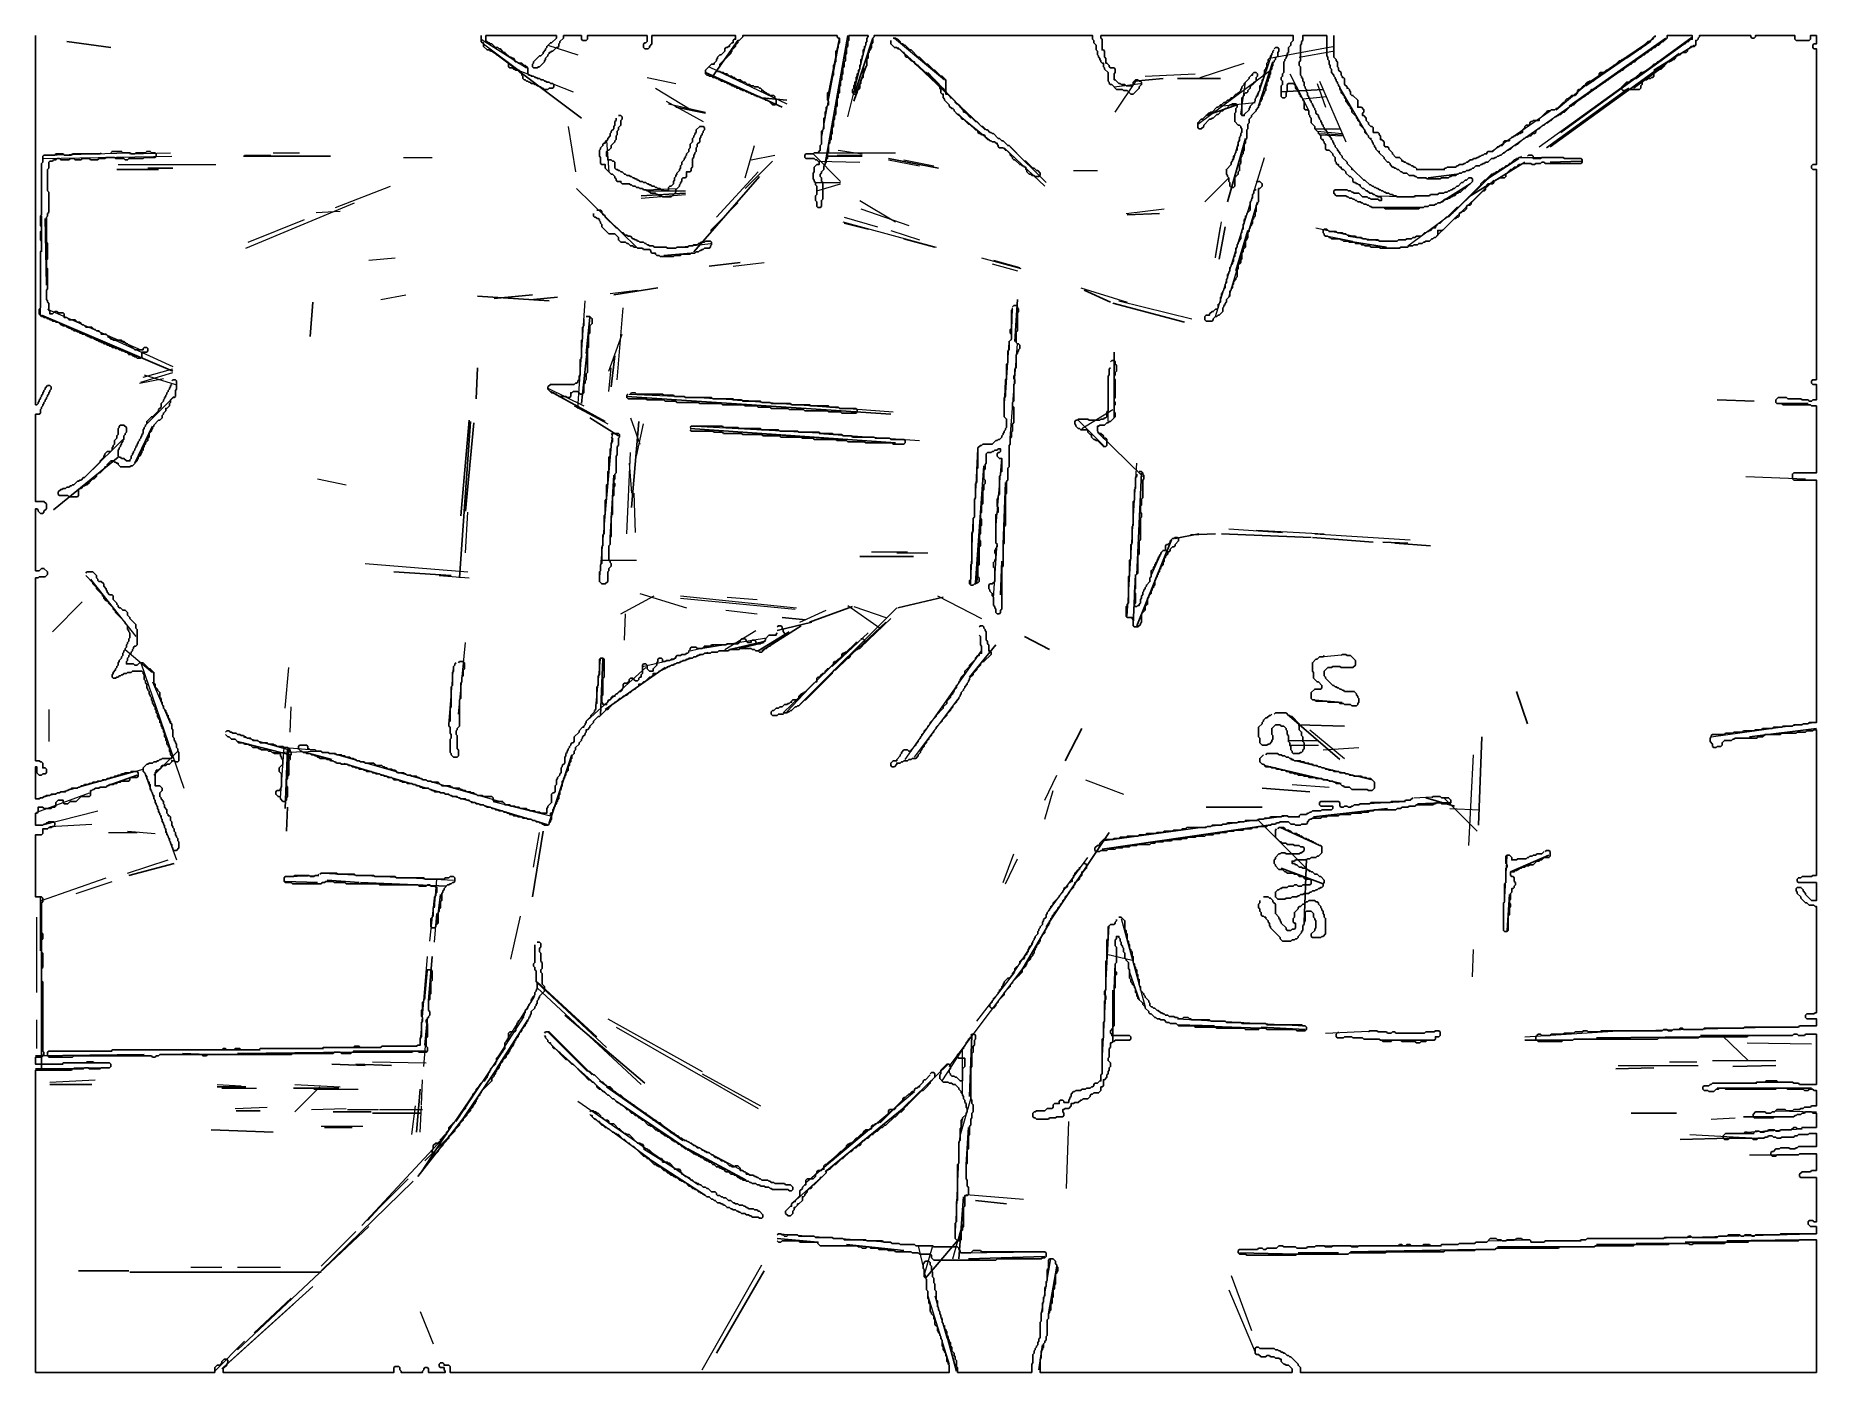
# Model space of a CAD drawing. Header units: metres. Extents: x 0 to 373, y 0 to 280.
import ezdxf

# ---------------------------------------------------------------- set-up
doc = ezdxf.new("R2010")
doc.units = ezdxf.units.M
for name, color, linetype in [('CUT', 7, 'Continuous'), ('FOLD', 1, 'Continuous'), ('OUTLINE', 3, 'Continuous')]:
    doc.layers.add(name, color=color, linetype=linetype)

msp = doc.modelspace()

# ---------------------------------------------------------------- linework, layer by layer
at = {"layer": 'CUT', "lineweight": 25}
for p, q in [((165.25, 253.25), (170, 280)), ((6.5, 278.75), (15.75, 277.5)), ((95.25, 277), (114.25, 262.75)), ((141.75, 271.5), (147, 279)), ((171.5, 268), (175.25, 279.5)), ((317, 256.75), (344, 276.25)), ((321, 265.25), (341.25, 279.5)), ((338.75, 272.75), (347.25, 278)), ((140.25, 272.25), (156.25, 265)), ((171.25, 266.25), (173.75, 273.5)), ((256, 265.25), (259, 274.5)), ((334.5, 269), (341, 273.75)), ((230, 270.5), (236, 271)), ((239, 271), (248, 271)), ((260.75, 268.25), (269.5, 268.75)), ((316.25, 256.5), (333.5, 269)), ((134, 265), (140.25, 263.75)), ((152, 267), (157.25, 266.5)), ((245, 263.25), (251.5, 265.5)), ((249.5, 245.25), (253.25, 258.5)), ((43.5, 254.75), (61.75, 254.75)), ((148.5, 248), (154.25, 253.75)), ((165.5, 254.75), (173, 254.75)), ((178.5, 254.25), (189, 252.25)), ((300, 246.25), (311.75, 253.5)), ((317, 253.5), (323.5, 253.75)), ((17, 252), (25.75, 252)), ((23.5, 252.25), (28.75, 252.25)), ((137.75, 234.75), (151.5, 250.5)), ((291.5, 250.25), (297.5, 251)), ((293.25, 238), (305.25, 249.75)), ((126.75, 246.5), (136, 247)), ((294.25, 245.25), (300.25, 249)), ((141.25, 239.25), (147, 245)), ((228.5, 242.5), (235.25, 242.75)), ((282.25, 244), (289.75, 244)), ((2, 241.75), (2.25, 227.75)), ((247.75, 233.25), (249, 240)), ((251.25, 230.75), (253.75, 239.25)), ((181.75, 237.5), (188.25, 235.75)), ((274.75, 237), (282.75, 235.75)), ((131.5, 234), (137.25, 234.5)), ((141, 231.75), (147.5, 232.5)), ((57.5, 217), (58, 224.25)), ((92.5, 225.5), (107.5, 224.5)), ((96, 225), (104, 225.75)), ((104.25, 224.75), (109.25, 225.25)), ((121, 225.75), (130.25, 227.25)), ((205, 216), (205.5, 224.75)), ((219.5, 226.75), (225, 224.25)), ((225.5, 224), (240.5, 220)), ((1.25, 221.5), (28.75, 209.75)), ((115.25, 213.5), (116, 221)), ((11.25, 217), (21.25, 212.75)), ((114.25, 203), (115.5, 214.75)), ((120.5, 206.5), (121.25, 213)), ((225.75, 200), (225.75, 213.75)), ((92.25, 204), (92.5, 210.5)), ((107.75, 205.5), (119.25, 199.25)), ((123.75, 204.5), (179, 200.75)), ((352, 203.75), (359.75, 203.5)), ((365.5, 203), (371, 203)), ((20.75, 190.5), (24.5, 198.25)), ((88.75, 166.5), (91, 199.25)), ((89, 179.5), (90.75, 199.5)), ((90, 180.5), (91.75, 199)), ((116, 200), (122, 196.25)), ((124.75, 181.25), (126.25, 199.25)), ((137, 197.75), (180, 194.75)), ((218.25, 199.5), (223.5, 194.25)), ((151, 196.75), (169.5, 195.5)), ((3.75, 180.75), (17.25, 191.75)), ((120.25, 175), (121, 188)), ((196.75, 165.5), (198.5, 190)), ((202.5, 173.5), (203, 186.5)), ((230.5, 167.25), (231.5, 188.5)), ((197, 165.5), (197.75, 178.5)), ((238.5, 174.75), (243.5, 175.75)), ((241.75, 175.5), (247, 175.75)), ((248.25, 175.75), (267, 175)), ((230.5, 156.5), (237.75, 174.5)), ((267.25, 175), (280, 174)), ((282, 174), (287.25, 173.75)), ((284.5, 173.75), (292, 173.25)), ((75, 167.75), (87, 167)), ((172.5, 171), (183.75, 171)), ((202, 163), (202.25, 170)), ((229.75, 156.75), (230.25, 167.25)), ((3.5, 155.25), (9.75, 161.5)), ((162, 157.25), (171, 160.5)), ((180.5, 160.25), (190, 162.5)), ((155.25, 155.5), (162.5, 157.25)), ((156.25, 158.25), (161.25, 157.75)), ((160, 140), (180.25, 160.25)), ((145.25, 151.5), (152.75, 153.25)), ((147.25, 151.75), (152.5, 153)), ((151.25, 151.25), (157.75, 155.25)), ((152, 151.25), (160.25, 156.5)), ((207, 154.25), (212.25, 151.5)), ((118.25, 137.75), (118.75, 149.5)), ((195.5, 145.75), (201, 152.5)), ((119.25, 139), (131.75, 147.75)), ((310, 142.75), (312.25, 136)), ((262, 138), (273, 128.5)), ((215.5, 128.25), (219, 135)), ((264.25, 135.75), (274, 135.5)), ((358.75, 133.25), (372.75, 135)), ((42.25, 132.25), (53.25, 129.5)), ((52.25, 118.25), (52.75, 130.75)), ((52.75, 125), (53, 130.75)), ((302, 114.75), (302.75, 133.25)), ((24.75, 125.25), (29.75, 130.25)), ((56.5, 130), (62, 128.5)), ((107.5, 115.25), (112.25, 129.5)), ((257.25, 127.25), (273.25, 123.5)), ((15, 123), (21.25, 125.25)), ((256.75, 122.5), (266.75, 121.75)), ((289.25, 119.25), (296, 119.5)), ((291, 120.5), (297, 118.75)), ((52.5, 113.5), (52.75, 118.5)), ((245, 118.5), (256.75, 118.5)), ((267.5, 116.5), (283, 118.25)), ((104, 99.75), (106.25, 113.5)), ((211.5, 93.5), (224.75, 113.25)), ((223.25, 109.75), (258, 114.75)), ((308.75, 105), (316.75, 108.5)), ((19.5, 104.25), (29, 106.75)), ((260.75, 105.75), (269.5, 102.5)), ((265.5, 94.5), (266, 107.75)), ((52.25, 103), (59, 102.75)), ((61, 103.25), (67.75, 102.75)), ((68, 102.75), (86, 102)), ((1, 88.5), (1, 99.75)), ((84, 94), (84.75, 100.25)), ((308, 92.75), (308.5, 100.25)), ((205.75, 83.25), (212, 94)), ((1.25, 63.75), (1.25, 92.25)), ((82.25, 78), (83, 87.25)), ((225.75, 80.5), (226, 85.75)), ((105, 80.75), (126.75, 60.5)), ((225.5, 69.5), (225.5, 80.25)), ((110.75, 75), (127.5, 60.75)), ((81.5, 68.75), (82, 74.5)), ((96.5, 63.75), (103, 74)), ((239, 73), (246.75, 72.75)), ((242.5, 72.75), (256.25, 72.25)), ((256.5, 72.5), (265.75, 72)), ((42.25, 67), (66.25, 67.25)), ((66.5, 67.5), (81.75, 67.5)), ((88.75, 52.25), (99.75, 68.5)), ((195.5, 58), (196, 70.75)), ((281.75, 69.75), (291.25, 69.75)), ((311.75, 69.75), (319.75, 69.75)), ((326.75, 70.25), (348.25, 70.5)), ((348.5, 70.75), (358.5, 70.75)), ((353, 70.75), (358.5, 65.5)), ((0, 66.5), (22.75, 66.75)), ((0, 63.75), (7.75, 63.75)), ((30.75, 67), (36, 66.75)), ((62, 64.75), (69, 64.5)), ((67, 64.75), (74.5, 64.5)), ((181.75, 55.75), (191, 64.75)), ((330.75, 63.75), (338.75, 64)), ((355.25, 64.25), (364.25, 64.5)), ((3, 60.5), (11.75, 60.5)), ((38, 60), (44, 60)), ((54, 59.75), (63.5, 59.75)), ((352, 59.75), (371.75, 59.75)), ((79.75, 50.5), (80.5, 59.5)), ((80, 41.25), (91.75, 56.25)), ((121.5, 57), (137.5, 46.25)), ((165.25, 42.25), (182.5, 56.25)), ((42, 55), (47, 55)), ((62.25, 54.75), (70.25, 54.75)), ((70.5, 54.5), (80.5, 54.5)), ((80.75, 42.25), (87.5, 52.5)), ((334, 54.5), (343.5, 54.5)), ((357.5, 53.75), (364, 53.75)), ((36.75, 51), (49.75, 50.5)), ((81.5, 44.5), (87.5, 50.5)), ((194.75, 43.75), (195.25, 51.5)), ((344.25, 49), (354.5, 49.25)), ((126.75, 46), (140.25, 37.25)), ((136.5, 47), (148.75, 40.5)), ((158.5, 35.75), (165, 41.5)), ((59.75, 21.5), (79, 40.25)), ((193.25, 24), (194.25, 37)), ((196.75, 36.25), (203.25, 35.5)), ((155.25, 28.25), (163.75, 27.5)), ((169.75, 27), (181.75, 25.75)), ((186.25, 20), (193.5, 28.5)), ((306, 26.5), (319, 26.5)), ((326.75, 27), (334.75, 27)), ((335, 27.25), (342, 27.25)), ((345.25, 27.5), (353.75, 27.5)), ((354, 27.75), (369.25, 28)), ((195.25, 24), (211.25, 24.5)), ((212, 12.5), (213.75, 22.5)), ((252, 25.25), (264, 25)), ((264.25, 25.25), (272.75, 25.25)), ((275.25, 25.5), (301.5, 26)), ((9, 21.5), (19.5, 21.5)), ((19.75, 21.25), (59.75, 21.25)), ((142.5, 4.25), (152.5, 21.5)), ((39.25, 1.25), (58, 18.25)), ((39, 1), (54, 14.5)), ((190.75, 8), (192.75, 0.5)), ((210, 0.75), (210.75, 6))]:
    msp.add_line(p, q, dxfattribs=at)
at = {"layer": 'FOLD', "lineweight": 18}
for p, q in [((170, 263), (174.25, 280)), ((319.25, 259.75), (346.75, 279.75)), ((93.25, 279.25), (102.75, 273.25)), ((93.75, 278.25), (101.75, 272.25)), ((107.25, 278), (113.5, 276)), ((164.5, 258.5), (168.25, 279)), ((165.75, 266.75), (168.25, 279.5)), ((179.75, 279.5), (190.25, 270.75)), ((180.5, 277.5), (190.25, 268.75)), ((255.75, 267.25), (258.75, 276)), ((258.25, 275.25), (271.5, 277.75)), ((264.5, 275.5), (271.5, 276.75)), ((307, 255.25), (341.25, 279.25)), ((323.75, 269.25), (338.75, 279.5)), ((324.5, 269.5), (335.75, 277.25)), ((333, 275.25), (338, 278.75)), ((335, 271), (346.75, 279.5)), ((99.75, 273.25), (112.5, 268.25)), ((141, 273.5), (157.25, 265.75)), ((183.5, 274.75), (198.75, 260.25)), ((186.75, 272.25), (195.75, 262.75)), ((243.25, 261.5), (258.5, 272.75)), ((243.75, 271.25), (253, 274.25)), ((314.75, 256.75), (336.25, 272.25)), ((128, 271.25), (134, 270)), ((129.75, 269), (137.25, 264.5)), ((225.75, 269.25), (231.25, 270)), ((226, 264), (230.5, 270.75)), ((232.25, 271.5), (242.75, 272)), ((252.25, 263.5), (253.25, 270.25)), ((262.5, 272), (266.5, 264.25)), ((268.25, 270), (270, 265)), ((268.75, 270.5), (274.25, 257.75)), ((273, 269), (278.75, 259.25)), ((318.25, 264.5), (324.25, 269.5)), ((132, 266.25), (139.75, 262)), ((132.5, 265.75), (140.25, 264)), ((247.75, 265.25), (255.25, 266)), ((265.25, 266.75), (270.25, 267.25)), ((111.5, 261), (113, 251.5)), ((192.75, 263.75), (199.5, 258.25)), ((304.75, 255.75), (317, 264.25)), ((119.5, 258), (120, 251.5)), ((250.75, 254), (252.5, 260)), ((268, 260.5), (273, 260.5)), ((268.25, 260), (273.5, 259.5)), ((268.75, 259.5), (273.75, 259.25)), ((268.75, 259.25), (273.75, 259)), ((1.5, 254.25), (28.5, 254.75)), ((2, 255), (19.5, 255.5)), ((19.75, 255.25), (28.25, 255.5)), ((43.75, 255), (49.25, 255)), ((49.75, 255.5), (55.25, 255.5)), ((77, 254.5), (83, 254.5)), ((148.5, 250.25), (150.5, 257)), ((149.75, 254), (154.75, 255)), ((162.75, 255.25), (168.5, 249.5)), ((163.25, 255.5), (180, 255.5)), ((163.75, 253.75), (172.5, 253.5)), ((167.75, 255), (173, 255)), ((168, 256), (173, 255.25)), ((178.5, 254), (185, 252.75)), ((181.75, 254), (188, 252.75)), ((202.75, 256.5), (211.25, 248.5)), ((204, 256.75), (211.5, 249.25)), ((247, 221.25), (257.25, 254.5)), ((302.75, 249.25), (310.5, 254.25)), ((310.75, 254.5), (319.5, 254.5)), ((1.25, 253), (1.25, 243.5)), ((17.25, 253), (37.75, 253)), ((142.5, 242), (151.25, 251.5)), ((217.25, 251.75), (222.25, 251.75)), ((244.75, 245.25), (249.75, 250.25)), ((289, 252), (295, 252)), ((295.75, 242), (305, 251)), ((62.75, 244), (74.25, 248.5)), ((113.25, 248), (125.75, 235.75)), ((126.75, 246), (136, 246.75)), ((127.75, 247.75), (134.25, 248)), ((128.25, 247.5), (136, 247.5)), ((163.25, 249.25), (168.5, 249.25)), ((163.5, 247.5), (168.5, 249)), ((280.75, 246.5), (288.75, 246.25)), ((44, 235.5), (66.75, 245)), ((58.75, 243), (63.75, 243.25)), ((172.5, 245.5), (180, 241)), ((172.75, 243.75), (182.75, 240.25)), ((228.25, 242.75), (236.25, 243.75)), ((249.75, 225.25), (255.75, 245.25)), ((287.25, 236), (296.75, 243)), ((1.25, 242.25), (1.25, 234.75)), ((44.5, 236.75), (56.25, 241.5)), ((169, 241), (188.5, 235.75)), ((169.25, 242), (176.25, 240)), ((169.25, 240.75), (174.25, 239.5)), ((179, 239.25), (185, 237.25)), ((247, 233.5), (248.25, 241)), ((247, 233.75), (248, 240)), ((268, 239.75), (276, 238)), ((133, 235.5), (141.25, 236.5)), ((270.5, 238), (275.75, 237)), ((274.75, 238), (282, 237)), ((1, 221.5), (1, 234.5)), ((69.75, 233), (75.25, 233.5)), ((146, 231.75), (152.5, 232.5)), ((198, 233.5), (206.25, 231.25)), ((200.25, 232.25), (205.5, 230.75)), ((200.5, 233), (206, 231.5)), ((72.25, 224.75), (77.5, 225.75)), ((113.5, 202), (115, 224.5)), ((120.25, 226), (126, 226.75)), ((218.75, 227.25), (228.5, 224.25)), ((226.75, 224.5), (242, 220.75)), ((2.5, 222.75), (22, 214.25)), ((121.75, 208), (123, 223)), ((204.25, 216.25), (204.5, 223)), ((15, 217), (28.75, 210.75)), ((120, 209.75), (122.75, 217.5)), ((203, 204.25), (203.75, 215.75)), ((204, 195.75), (205.5, 215.5)), ((22, 207.5), (28.75, 209.5)), ((22.5, 208.5), (28.75, 210.25)), ((22.75, 209), (29.25, 207)), ((120, 205.5), (120.5, 210.5)), ((21.75, 207.25), (26.75, 208.25)), ((107.25, 206.25), (114.75, 202.5)), ((202.75, 201), (203, 207.75)), ((224.5, 199.25), (224.5, 208.5)), ((23.25, 198.75), (29, 204.5)), ((112.75, 202.5), (119.75, 198.75)), ((124.25, 205), (135.5, 204.5)), ((138.75, 204.25), (151.5, 203.5)), ((146, 203.75), (179.5, 201.25)), ((219, 197.75), (225.5, 201.75)), ((124.5, 200), (126.5, 194.5)), ((125.75, 192), (127.25, 198.75)), ((138, 198.25), (166.5, 196.75)), ((11.5, 188.75), (18.25, 195.5)), ((118, 166), (120.75, 196.5)), ((164, 196.75), (185, 195.25)), ((222.25, 197), (231.75, 187.75)), ((123.75, 175.75), (124.5, 192.75)), ((124.25, 190.5), (124.75, 184.25)), ((196.75, 183), (197.25, 193.5)), ((201, 176.75), (202.25, 191.5)), ((228.5, 158.5), (230.5, 190.5)), ((59, 187.25), (65, 186)), ((358, 187.75), (370.5, 187.25)), ((125.25, 184.25), (125.5, 176)), ((90, 171.75), (90.5, 180.25)), ((195.75, 165.25), (196.25, 178.75)), ((249.75, 176.75), (261, 176)), ((255.5, 176.5), (269.75, 175.75)), ((267.75, 175.75), (287.75, 174.5)), ((175, 172), (182.5, 172)), ((180.25, 171.75), (186.75, 171.75)), ((200.5, 162.25), (201.25, 173.75)), ((233.5, 167), (235.75, 172)), ((69, 169.5), (90.5, 167.75)), ((118.5, 170.25), (125.75, 170.25)), ((11.5, 166.25), (21, 154.25)), ((84.5, 167), (90.75, 166.5)), ((122.5, 159), (129.5, 162.75)), ((126.5, 163.25), (136.25, 160.25)), ((135, 162.75), (159.25, 160.25)), ((135, 162.25), (159, 160)), ((144.75, 162.5), (151, 162)), ((170, 160.75), (176.75, 156)), ((171.25, 160.5), (178, 158.25)), ((188.75, 162.75), (198, 158)), ((123.25, 153.5), (123.5, 159)), ((144.5, 159.75), (151, 159)), ((160, 157.25), (165.5, 159.75)), ((169.75, 149.5), (178, 157.25)), ((172.75, 152), (179, 158)), ((88.5, 138), (90, 153)), ((139.25, 151.75), (153, 154)), ((144.25, 151.5), (150.75, 155.5)), ((166.75, 148), (174.25, 155)), ((18.75, 151.5), (24.5, 146.75)), ((117.25, 139.5), (118.25, 149.5)), ((127, 148), (133.75, 149.5)), ((132.25, 148), (140.75, 151)), ((137, 151.25), (142.25, 152.5)), ((156.5, 138.25), (171.5, 152.75)), ((182, 128.5), (198, 151.25)), ((269, 150), (274, 150.5)), ((22, 148.75), (31, 122.5)), ((52.25, 139.25), (53, 147.75)), ((86.5, 135.75), (87.5, 147.75)), ((115.5, 136.75), (127.75, 147.75)), ((24.5, 144.75), (28.25, 136)), ((157.25, 138.5), (162, 143.5)), ((2.75, 139), (2.75, 132.25)), ((53.25, 134.25), (53.5, 139.5)), ((184, 129), (193, 141)), ((267.75, 141), (273.5, 140.5)), ((266.75, 134.75), (274, 128.75)), ((350.75, 133.25), (372.25, 136.25)), ((43.5, 133.25), (53, 130.5)), ((51.25, 120.5), (52, 131)), ((52.25, 131), (58.25, 130.5)), ((262.25, 132.5), (268.5, 132.5)), ((262.75, 131.5), (268.5, 131.5)), ((269.5, 130.5), (277, 131)), ((49.75, 130), (59.5, 130.25)), ((62.25, 129.75), (98, 119.5)), ((64.5, 127.75), (107, 115)), ((262.75, 128.5), (279.75, 124.25)), ((300, 110.5), (301, 129.5)), ((0.25, 120.25), (22.5, 126.5)), ((22.75, 126), (29.5, 107.5)), ((211.25, 120), (213.75, 125.25)), ((219.75, 124.25), (227.75, 121.25)), ((263, 123.25), (270.75, 122.75)), ((0.25, 117.5), (11.25, 121.5)), ((95.75, 119.75), (107.75, 116.75)), ((211.25, 116), (213, 122)), ((277.5, 119.25), (286.75, 119.75)), ((288.5, 120.5), (293.5, 120.75)), ((294.75, 120.5), (301.75, 113.5)), ((1.25, 114.75), (13, 117.75)), ((223.25, 111.5), (261.75, 116.75)), ((256, 115.75), (266.75, 105)), ((296, 118.25), (302.25, 118)), ((3, 114.5), (11.75, 115)), ((15.25, 113.25), (21.25, 113.25)), ((19.25, 113.5), (25, 113)), ((104.25, 106), (105.5, 113.25)), ((260.5, 114.25), (268.75, 110.5)), ((202.5, 102.75), (204.75, 108.75)), ((307.5, 98.5), (308, 108.25)), ((19.25, 104.75), (27.75, 107.5)), ((60.25, 104.75), (78, 103.75)), ((203, 102.5), (205.5, 107.75)), ((212, 96.75), (220.25, 108)), ((1.25, 99), (14.75, 103.75)), ((8.5, 100.5), (16, 103)), ((52.5, 104), (59.25, 104.25)), ((78.5, 103.75), (87.5, 103.25)), ((83.5, 97.5), (84, 103.5)), ((82.5, 90.5), (83.5, 99.5)), ((0.25, 79.75), (0.25, 95.5)), ((83.5, 90.25), (84, 96.25)), ((99.5, 86.75), (101.5, 95.75)), ((223.75, 76), (224.75, 93.75)), ((227.25, 95.25), (232.25, 76.75)), ((204, 82.75), (208.75, 90)), ((80.5, 68.75), (82, 87.25)), ((191.25, 64.25), (208.5, 87.25)), ((224.25, 87.75), (229.5, 86.5)), ((300.75, 83), (301, 88.75)), ((81.5, 78.25), (82, 84.25)), ((197, 73.75), (205, 84)), ((229, 84), (231, 78.25)), ((98.5, 69.5), (104.5, 79)), ((105, 82), (117.5, 70.5)), ((105, 81.75), (119.5, 68.25)), ((223.25, 65.25), (224, 79.25)), ((96.5, 65.75), (102.25, 74.75)), ((0.25, 68), (0.25, 74)), ((107.25, 71.5), (115.5, 63.25)), ((107.75, 71.25), (116.5, 62.5)), ((119.75, 74.25), (139.5, 63.25)), ((121.5, 72.5), (151.25, 55.5)), ((239, 74.25), (265.5, 72.75)), ((270, 71.25), (280.5, 71.75)), ((311.75, 70.5), (331.25, 71.75)), ((334, 71.75), (362.5, 72.5)), ((8, 67.5), (16, 67.5)), ((16.25, 67.75), (47, 67.75)), ((47.25, 68), (60.25, 68)), ((60.5, 68.25), (69.25, 68.25)), ((81.25, 64.25), (81.75, 70.25)), ((88, 52.75), (98.25, 68)), ((108, 68.75), (119.5, 58.5)), ((189.75, 61.25), (195.75, 70.5)), ((194, 58.5), (194, 67.75)), ((358.25, 69.25), (371.75, 69)), ((0, 64.75), (5.75, 64.75)), ((6, 65), (15.25, 65)), ((8, 64), (13.75, 64)), ((70.5, 65.25), (81.75, 65)), ((331.25, 64.5), (348, 64.5)), ((342, 65.25), (347.75, 65.25)), ((351, 65.5), (364.25, 65.5)), ((3, 61), (12.5, 61.5)), ((38, 60.5), (43, 60.25)), ((39, 59.75), (46.25, 59.75)), ((54.25, 60.5), (63.75, 60)), ((54.25, 54.75), (59.5, 60)), ((80.75, 56.25), (81, 61.5)), ((87.5, 52.25), (93.25, 60.75)), ((118, 61.25), (134.75, 49.5)), ((119.5, 60), (135.5, 48.75)), ((139.5, 62.75), (151.75, 56)), ((351.25, 60.75), (360.25, 60.75)), ((360.5, 61), (367.5, 61)), ((58.25, 59.5), (67.5, 59.5)), ((78.75, 50), (79.5, 56)), ((80.5, 50.5), (80.75, 56)), ((113.5, 57), (138.75, 39.5)), ((161.25, 40), (184, 59)), ((176.75, 52.5), (182.5, 58.25)), ((193.5, 49.75), (195.75, 57.5)), ((41.75, 55.5), (48.5, 55.75)), ((57.75, 55.25), (65, 55.5)), ((65.25, 55.25), (71.75, 55.25)), ((72, 55.25), (81, 55.25)), ((116.75, 53.5), (128.5, 45)), ((193.25, 47.5), (194, 53.25)), ((215.75, 38.75), (216.25, 52.75)), ((350.75, 53.25), (355.75, 53.5)), ((364.25, 55), (372.75, 54.75)), ((59.75, 51.75), (68.5, 51.75)), ((60.5, 51.5), (66.25, 51.5)), ((68.25, 31), (86, 50)), ((132.75, 50.5), (149.75, 41.5)), ((165.75, 44), (174, 51)), ((346.25, 50), (360.5, 49.25)), ((354, 50.25), (359.75, 50.25)), ((358, 50.5), (369.75, 51.25)), ((127.25, 47), (135, 42.25)), ((192.75, 34.25), (193.25, 44.75)), ((358.75, 45.75), (364.5, 45.75)), ((71, 33.75), (78, 40.75)), ((192.5, 28.5), (193, 37.5)), ((194.75, 37.5), (206.75, 36.5)), ((69.5, 32), (74.25, 37.25)), ((42.25, 5), (69.75, 30.75)), ((192, 24), (194, 31.25)), ((59.75, 22.5), (67, 29.75)), ((155.75, 29.25), (178.75, 27.5)), ((184.75, 26.75), (186.5, 19.25)), ((186, 20.5), (187.75, 26.5)), ((268.25, 26.75), (294.25, 26.75)), ((304, 27.75), (312.25, 28)), ((316.25, 27.75), (323.5, 27.75)), ((327.75, 28.25), (334.75, 28.25)), ((336.25, 28.25), (371.75, 29.25)), ((139.5, 0.75), (152, 22.75)), ((193.5, 25.25), (210.25, 25.5)), ((210.5, 12.25), (212.5, 24)), ((32.5, 22.25), (39, 22.25)), ((42.25, 22.25), (51.25, 22.25)), ((250.25, 20.5), (254.5, 9)), ((45.75, 8.5), (53.5, 15.75)), ((186.75, 16.25), (191.25, 2)), ((188.25, 16.25), (190.75, 7.5)), ((249.75, 17.5), (255.25, 4.5)), ((80.5, 13), (83.25, 6.25)), ((37.5, 0.5), (43.75, 6.75))]:
    msp.add_line(p, q, dxfattribs=at)
at = {"layer": 'OUTLINE'}
for points in [[(0, 280), (0, 202.75), (0.25, 202.75), (0.5, 203), (0.5, 203.25), (0.75, 203.5), (0.75, 203.75), (1, 204), (1, 204.25), (1.25, 204.5), (1.25, 204.75), (1.5, 205), (1.5, 205.25), (1.75, 205.5), (1.75, 205.75), (2, 206), (2, 206.25), (2.5, 206.75), (3, 206.75), (3.25, 206.5), (3.25, 206), (3, 205.75), (3, 205.5), (2.75, 205.25), (2.75, 205), (2.5, 204.75), (2.5, 204.5), (2.25, 204.25), (2.25, 204), (2, 203.75), (2, 203.5), (1.75, 203.25), (1.75, 203), (1.5, 202.75), (1.5, 202.5), (1.25, 202.25), (1.25, 202), (1, 201.75), (1, 201), (0.75, 200.75), (0, 200.75), (0, 182.5), (1.75, 182.5), (2.25, 182), (2.25, 181), (1.75, 180.5), (1.75, 180.25), (1.5, 180), (1, 180), (0.5, 180.5), (0.5, 180.75), (0.25, 181), (0, 181), (0, 168), (0.75, 168), (1.25, 168.5), (1.75, 168.5), (2.5, 167.75), (2.5, 167.25), (2, 166.75), (0.75, 166.75), (0.5, 166.5), (0, 166.5), (0, 128.25), (0.75, 128.25), (1, 128), (1.25, 128), (1.5, 127.75), (1.5, 126.75), (2, 126.75), (2.25, 126.5), (2.25, 125.75), (2, 125.5), (1.5, 125.5), (1.25, 125.25), (0.75, 125.25), (0.25, 125.75), (0.25, 127), (0, 127), (0, 120.25), (0.75, 120.25), (1, 120.5), (1.5, 120.5), (1.75, 120.75), (2, 120.75), (2.25, 121), (3, 121), (3.25, 121.25), (4.25, 121.25), (4.5, 121.5), (5, 121.5), (5.25, 121.75), (6.25, 121.75), (6.5, 122), (6.75, 122), (7, 122.25), (7.25, 122.25), (7.5, 122.5), (8.75, 122.5), (9, 122.75), (9.25, 122.75), (9.5, 123), (10, 123), (10.25, 123.25), (11, 123.25), (11.25, 123.5), (11.75, 123.5), (12, 123.75), (12.75, 123.75), (13, 124), (13.75, 124), (14, 124.25), (14.75, 124.25), (15, 124.5), (15.5, 124.5), (15.75, 124.75), (16.25, 124.75), (16.5, 125), (17, 125), (17.25, 125.25), (17.75, 125.25), (18, 125.5), (18.5, 125.5), (18.75, 125.75), (19.75, 125.75), (20, 126), (21.25, 126), (21.5, 125.75), (21.5, 125), (21.25, 124.75), (19.75, 124.75), (19.75, 124.25), (19.5, 124), (18, 124), (17.75, 123.75), (17.25, 123.75), (17, 123.5), (16.5, 123.5), (16.25, 123.25), (15.5, 123.25), (15.25, 123), (15, 123), (14.75, 122.75), (13.5, 122.75), (13.25, 122.5), (12.5, 122.5), (12.25, 122.25), (12, 122.25), (11.75, 122), (11.5, 122), (11.5, 121), (11.25, 120.75), (9.5, 120.75), (8.5, 119.75), (7.25, 119.75), (6.75, 119.25), (6, 119.25), (5.75, 119.5), (5.75, 120), (4.75, 120), (4.25, 119.5), (4.25, 118.75), (4, 118.5), (3.5, 118.5), (3.25, 118.25), (1.75, 118.25), (1.5, 118.5), (0.5, 118.5), (0.5, 117.5), (0.25, 117.25), (0, 117.25), (0, 114.75), (1.5, 114.75), (1.75, 115), (2, 115), (2.25, 115.25), (2.5, 115.25), (2.75, 115.5), (3.75, 115.5), (4, 115.25), (4, 114.75), (3.75, 114.5), (3.5, 114.5), (3.25, 114.25), (2.75, 114.25), (2.5, 114), (1.5, 114), (1.5, 113), (1.25, 112.75), (0, 112.75), (0, 99.75), (1.25, 99.75), (1.5, 99.5), (1.5, 98.75), (1.25, 98.5), (1.25, 92.25), (1.5, 92), (1.5, 91), (1.25, 90.75), (1.25, 88.25), (1.5, 88), (1.5, 85), (1.25, 84.75), (1.25, 82.25), (1.5, 82), (1.5, 67.5), (1.75, 67.25), (1.75, 66.75), (1.25, 66.25), (0, 66.25), (0, 64.75), (5.5, 64.75), (5.75, 65), (10.5, 65), (10.75, 65.25), (12, 65.25), (12.25, 65), (15.5, 65), (15.75, 64.75), (15.75, 64.25), (15.5, 64), (13.75, 64), (13.5, 63.75), (11.25, 63.75), (11, 64), (10.25, 64), (10, 63.75), (7.75, 63.75), (7.5, 63.5), (0, 63.5), (0, 0.25), (37.5, 0.25), (37.5, 1.25), (38, 1.75), (38.75, 1.75), (38.75, 2), (39, 2.25), (39, 2.5), (39.5, 3), (40, 3), (40.25, 2.75), (40.25, 2.25), (40, 2), (40, 1.75), (39.5, 1.25), (39.25, 1.25), (39.25, 0.25), (75, 0.25), (75, 1.25), (75.25, 1.5), (76, 1.5), (76.25, 1.25), (76.25, 0.75), (76.5, 0.5), (76.5, 0.25), (81, 0.25), (81, 0.5), (81.25, 0.75), (81.25, 1), (81.5, 1.25), (82, 1.25), (82.25, 1), (82.25, 0.25), (85.75, 0.25), (85.75, 0.5), (85.5, 0.75), (85.5, 1.25), (84.75, 1.25), (84.5, 1.5), (84.5, 2), (84.75, 2.25), (85.25, 2.25), (85.5, 2), (85.5, 1.75), (86.5, 1.75), (86.75, 1.5), (86.75, 0.25), (191.25, 0.25), (191.25, 1.75), (191, 2), (191, 2.25), (190.75, 2.5), (190.75, 3.5), (190.5, 3.75), (190.5, 4.25), (190.25, 4.5), (190.25, 4.75), (190, 5), (190, 5.5), (189.75, 5.75), (189.75, 7), (189.5, 7.25), (189.5, 7.75), (189.25, 8), (189.25, 8.25), (189, 8.5), (189, 8.75), (188.75, 9), (188.75, 9.75), (188.25, 10.25), (188.25, 11.25), (188, 11.5), (188, 12), (187.5, 12.5), (187.5, 12.75), (187.25, 13), (187.25, 14.5), (187, 14.75), (187, 15.5), (186.75, 15.75), (186.75, 17.25), (186.5, 17.5), (186.5, 19.75), (186, 20.25), (186, 21.75), (185.75, 22), (185.75, 23), (186.25, 23.5), (187, 23.5), (187.25, 23.25), (187.25, 22.75), (187.5, 22.5), (187.5, 21.5), (187.75, 21.25), (187.75, 20.25), (188, 20), (188, 19), (188.25, 18.75), (188.25, 17.5), (188.5, 17.25), (188.5, 15.5), (188.75, 15.25), (188.75, 14), (189, 13.75), (189, 13.25), (189.25, 13), (189.25, 12.5), (189.5, 12.25), (189.5, 11.75), (189.75, 11.5), (189.75, 10.75), (190, 10.5), (190, 10.25), (190.25, 10), (190.25, 9.5), (190.5, 9.25), (190.5, 9), (190.75, 8.75), (190.75, 8), (191, 7.75), (191, 7.25), (191.25, 7), (191.25, 6.75), (191.5, 6.5), (191.5, 5.75), (191.75, 5.5), (191.75, 4.75), (192.25, 4.25), (192.25, 3.75), (192.5, 3.5), (192.5, 3), (192.75, 2.75), (192.75, 1.5), (193, 1.25), (193, 0.25), (208.5, 0.25), (208.5, 2), (208.75, 2.25), (208.75, 4), (209, 4.25), (209, 4.75), (209.25, 5), (209.25, 5.25), (209.5, 5.5), (209.5, 5.75), (209.75, 6), (209.75, 6.5), (210, 6.75), (210, 7.25), (210.25, 7.5), (210.25, 10.75), (210.5, 11), (210.5, 12.75), (210.75, 13), (210.75, 14.75), (211, 15), (211, 16), (211.25, 16.25), (211.25, 18), (211.5, 18.25), (211.5, 19.25), (211.75, 19.5), (211.75, 21.75), (212, 22), (212, 23.75), (212.25, 24), (213, 24), (213.5, 23.5), (213.5, 23), (213.75, 22.75), (213.75, 22.5), (214, 22.25), (214, 21.5), (213.75, 21.25), (213.75, 21), (213.5, 20.75), (213.5, 18.75), (213.25, 18.5), (213.25, 17.75), (213, 17.5), (213, 16), (212.75, 15.75), (212.75, 14.75), (212.5, 14.5), (212.5, 13.25), (212.25, 13), (212.25, 12.75), (212, 12.5), (212, 11.5), (211.75, 11.25), (211.75, 8), (211.5, 7.75), (211.5, 7), (211.25, 6.75), (211.25, 6.5), (211, 6.25), (211, 5.5), (210.75, 5.25), (210.75, 5), (210.5, 4.75), (210.5, 3.25), (210.25, 3), (210.25, 0.25), (263, 0.25), (263, 1), (262.25, 1.75), (261.75, 1.75), (261.5, 2), (261.25, 2), (260.75, 2.5), (260.75, 3), (260.5, 3), (260.25, 3.25), (259.5, 3.25), (259.25, 3.5), (258.5, 3.5), (258.25, 3.75), (257.75, 3.75), (257.5, 3.5), (256.5, 3.5), (256, 4), (255.5, 4), (255.25, 4.25), (255.25, 5.25), (255.5, 5.5), (256, 5.5), (256.25, 5.25), (259.25, 5.25), (259.5, 5), (260, 5), (260.25, 4.75), (260.5, 4.75), (260.75, 4.5), (261, 4.5), (261.25, 4.25), (261.5, 4.25), (262, 3.75), (262.25, 3.75), (262.5, 3.5), (262.75, 3.5), (264.25, 2), (264.25, 1.75), (264.75, 1.25), (264.75, 0.25), (372.75, 0.25), (372.75, 28), (369.25, 28), (369, 27.75), (358.75, 27.75), (358.5, 27.5), (353.75, 27.5), (353.5, 27.25), (347, 27.25), (346.75, 27), (346.25, 27), (346, 27.25), (342, 27.25), (341.75, 27), (334.75, 27), (334.5, 26.75), (326.5, 26.75), (326.25, 26.5), (319, 26.5), (318.75, 26.25), (305.75, 26.25), (305.5, 26), (301.5, 26), (301.25, 25.75), (295, 25.75), (294.75, 25.5), (282.75, 25.5), (282.5, 25.25), (275, 25.25), (274.75, 25), (264, 25), (263.75, 24.75), (253.5, 24.75), (253.25, 25), (252, 25), (251.75, 25.25), (251.75, 25.75), (252, 26), (255.75, 26), (256, 26.25), (256.75, 26.25), (257, 26), (257.5, 26), (257.75, 26.25), (259.75, 26.25), (260.25, 26.75), (261, 26.75), (261.25, 26.5), (263.75, 26.5), (264, 26.25), (266, 26.25), (266.25, 26.5), (267.75, 26.5), (268, 26.75), (269.75, 26.75), (270, 26.5), (271.25, 26.5), (271.5, 26.75), (275.25, 26.75), (275.5, 26.5), (276.75, 26.5), (277, 26.75), (285.25, 26.75), (285.5, 27), (286, 27), (286.25, 26.75), (286.75, 26.75), (287, 27), (287.75, 27), (288, 26.75), (290.25, 26.75), (290.5, 27), (291.75, 27), (292, 26.75), (294, 26.75), (294.25, 27), (297.75, 27), (298, 27.25), (301.25, 27.25), (301.5, 27.5), (303.75, 27.5), (304.5, 28.25), (305.75, 28.25), (306, 28), (306.75, 28), (307, 27.75), (307.75, 27.75), (308, 28), (309.75, 28), (310, 28.25), (311, 28.25), (311.25, 28), (312.75, 28), (313, 27.75), (313, 27.5), (315.75, 27.5), (316, 27.75), (323.25, 27.75), (323.5, 28), (324.5, 28), (324.75, 28.25), (340.75, 28.25), (341, 28.5), (345.75, 28.5), (346, 28.75), (346.5, 28.75), (346.75, 28.5), (352, 28.5), (352.25, 28.75), (354, 28.75), (354.25, 29), (356.75, 29), (357, 28.75), (357.5, 28.75), (357.75, 29), (359, 29), (359.25, 28.75), (359.75, 28.75), (360, 29), (365, 29), (365.25, 29.25), (372.75, 29.25), (372.75, 30.75), (371.5, 30.75), (371, 31.25), (371, 31.75), (371.25, 32), (372, 32), (372.25, 31.75), (372.75, 31.75), (372.75, 41), (369.5, 41), (369.25, 41.25), (369.25, 41.75), (369.75, 42.25), (371.5, 42.25), (371.75, 42.5), (372.75, 42.5), (372.75, 46), (369.25, 46), (369, 45.75), (364.5, 45.75), (364.25, 45.5), (363.5, 45.5), (363.25, 45.75), (363.25, 46.25), (363.5, 46.5), (363.75, 46.5), (364.25, 47), (365, 47), (365.25, 47.25), (367, 47.25), (367.25, 47), (368.25, 47), (368.5, 47.25), (368.75, 47.25), (369, 47.5), (372.75, 47.5), (372.75, 50.25), (371.25, 50.25), (371, 50), (369, 50), (368.75, 49.75), (368.25, 49.75), (368, 49.5), (365.5, 49.5), (365.25, 49.25), (364.5, 49.25), (364.25, 49.5), (363.75, 49.5), (363.5, 49.75), (362.75, 49.75), (362.5, 49.5), (362, 49.5), (361.75, 49.25), (360.5, 49.25), (360.25, 49), (359.5, 49), (359.25, 49.25), (354.5, 49.25), (354.25, 49), (353.5, 49), (353.25, 49.25), (353.25, 49.75), (353.75, 50.25), (357.5, 50.25), (357.75, 50.5), (358.25, 50.5), (358.5, 50.25), (359.5, 50.25), (360, 50.75), (360.75, 50.75), (361, 50.5), (361.75, 50.5), (362, 50.75), (362.5, 50.75), (362.75, 51), (364, 51), (364.25, 50.75), (365, 50.75), (365.25, 51), (367.5, 51), (368, 51.5), (368.5, 51.5), (368.75, 51.25), (369.5, 51.25), (369.75, 51.5), (372.75, 51.5), (372.75, 54.5), (372, 54.5), (371.75, 54.75), (370.5, 54.75), (370.25, 54.5), (369.75, 54.5), (369.5, 54.25), (368.75, 54.25), (368.5, 54), (368.25, 54), (368, 53.75), (364, 53.75), (363.75, 53.5), (359.75, 53.5), (359.5, 53.75), (359.5, 54.25), (360, 54.75), (362, 54.75), (362.25, 54.5), (363.25, 54.5), (363.5, 54.75), (364, 54.75), (364.5, 55.25), (366.25, 55.25), (366.5, 55), (367.75, 55), (368, 55.25), (369.25, 55.25), (369.5, 55.5), (370, 55.5), (370.25, 55.75), (371.5, 55.75), (371.75, 56), (372.75, 56), (372.75, 59.25), (372.25, 59.25), (372, 59.5), (371.25, 59.5), (371, 59.25), (370.25, 59.25), (370, 59.5), (366.75, 59.5), (366.5, 59.75), (364.5, 59.75), (364.25, 59.5), (353.75, 59.5), (353.5, 59.75), (352.5, 59.75), (352.25, 59.5), (351.75, 59.5), (351.25, 59), (350.25, 59), (350, 59.25), (349.25, 59.25), (349, 59.5), (349, 60), (349.25, 60.25), (350.25, 60.25), (350.5, 60.5), (350.75, 60.5), (351, 60.75), (360, 60.75), (360.25, 61), (362, 61), (362.25, 61.25), (364.5, 61.25), (364.75, 61), (367.75, 61), (368, 60.75), (369, 60.75), (369.25, 60.5), (372.75, 60.5), (372.75, 71), (370.5, 71), (370.25, 70.75), (369, 70.75), (368.75, 71), (368, 71), (367.75, 70.75), (358.5, 70.75), (358.25, 70.5), (348.25, 70.5), (348, 70.25), (339.75, 70.25), (339.5, 70), (322, 70), (321.75, 69.75), (319.75, 69.75), (319.5, 69.5), (314.5, 69.5), (314, 70), (314, 70.5), (314.5, 71), (315, 71), (315.25, 70.75), (317, 70.75), (317.25, 71), (319.75, 71), (320, 71.25), (322, 71.25), (322.25, 71.5), (323.75, 71.5), (324, 71.75), (324.75, 71.75), (325, 71.5), (327.5, 71.5), (327.75, 71.75), (340.5, 71.75), (340.75, 72), (341.5, 72), (341.75, 71.75), (342.5, 71.75), (342.75, 72), (344, 72), (344.25, 72.25), (344.75, 72.25), (345, 72), (349, 72), (349.25, 72.25), (357.5, 72.25), (357.75, 72.5), (369, 72.5), (369.25, 72.75), (372.75, 72.75), (372.75, 74.25), (370.75, 74.25), (370.5, 74.5), (370.5, 75), (370.75, 75.25), (372.25, 75.25), (372.5, 75.5), (372.75, 75.5), (372.75, 97.75), (372.5, 97.75), (372.25, 98), (371.25, 98), (370.75, 98.5), (370.5, 98.5), (369.5, 99.5), (369.5, 99.75), (368.75, 100.5), (368.75, 100.75), (368.5, 101), (368.5, 101.5), (368.75, 101.75), (369.5, 101.75), (370, 101.25), (370, 101), (370.5, 100.5), (370.5, 100.25), (371.75, 99), (372.75, 99), (372.75, 102.75), (369, 102.75), (368.75, 103), (368.75, 103.5), (369, 103.75), (369.5, 103.75), (369.75, 104), (371.75, 104), (372, 104.25), (372.75, 104.25), (372.75, 134.75), (372.25, 134.75), (372, 134.5), (370.75, 134.5), (370.5, 134.25), (368.75, 134.25), (368.5, 134), (365.5, 134), (365.25, 133.75), (362, 133.75), (361.5, 133.25), (360.5, 133.25), (360.25, 133), (355.75, 133), (355.5, 132.75), (355.25, 132.75), (355, 132.5), (353.5, 132.5), (353, 132), (353, 131.5), (352.75, 131.25), (352, 131.25), (351.75, 131), (351.25, 131), (351, 131.25), (351, 131.75), (350.5, 132.25), (350.5, 133), (350.75, 133.25), (350.75, 133.5), (351, 133.75), (353.5, 133.75), (353.75, 134), (355.25, 134), (355.5, 134.25), (357.25, 134.25), (357.5, 134.5), (359.75, 134.5), (360, 134.75), (361.25, 134.75), (361.5, 135), (363.5, 135), (363.75, 135.25), (365.5, 135.25), (365.75, 135.5), (367.75, 135.5), (368, 135.75), (369.75, 135.75), (370, 136), (371, 136), (371.25, 136.25), (372.75, 136.25), (372.75, 187), (368, 187), (367.75, 187.25), (367.75, 188.25), (368, 188.5), (372.75, 188.5), (372.75, 202.5), (371.75, 202.5), (371.5, 202.75), (365.75, 202.75), (365.5, 203), (364.5, 203), (364.25, 203.25), (364.25, 203.75), (364.75, 204.25), (366.5, 204.25), (366.75, 204), (369.5, 204), (369.75, 203.75), (371, 203.75), (371.25, 203.5), (371.75, 203.5), (372, 203.75), (372.75, 203.75), (372.75, 207), (372, 207), (371.75, 207.25), (371.75, 207.75), (372, 208), (372.75, 208), (372.75, 252), (372, 252), (371.75, 252.25), (371.75, 252.75), (372, 253), (372.75, 253), (372.75, 277.25), (372.25, 277.25), (372, 277.5), (372, 278), (372.25, 278.25), (372.75, 278.25), (372.75, 280), (371.5, 280), (371.5, 279.25), (371.25, 279), (368.5, 279), (368.25, 279.25), (368.25, 280), (360, 280), (360, 279.75), (359.75, 279.5), (359.25, 279.5), (359, 279.75), (359, 280), (348.25, 280), (348.25, 279.75), (348, 279.5), (348, 279.25), (347.75, 279), (347.5, 279), (347.5, 278), (347.25, 277.75), (346.5, 277.75), (345.75, 277), (345.75, 276.75), (345.5, 276.5), (344.75, 276.5), (344.25, 276), (343.75, 276), (343.25, 275.5), (343.25, 275.25), (343, 275), (342.75, 275), (342.5, 274.75), (342.25, 274.75), (342, 274.5), (341.75, 274.5), (340.25, 273), (339.25, 273), (338.75, 272.5), (338.75, 271.5), (338.5, 271.25), (338.25, 271.25), (338, 271), (337.5, 271), (337.25, 270.75), (336.5, 270.75), (336.25, 270.5), (336.25, 269.75), (336, 269.5), (336, 269), (335.75, 268.75), (333, 268.75), (332.75, 268.5), (332.25, 268.5), (332, 268.75), (332, 269.25), (333, 270.25), (333.5, 270.25), (334, 270.75), (334.25, 270.75), (334.5, 271), (335, 271), (335.25, 271.25), (335.25, 271.5), (335.5, 271.75), (335.75, 271.75), (335.75, 272), (336, 272.25), (336.5, 272.25), (336.75, 272.5), (337, 272.5), (337.5, 273), (337.75, 273), (338.75, 274), (339, 274), (339.5, 274.5), (339.75, 274.5), (340, 274.75), (340.25, 274.75), (340.75, 275.25), (341, 275.25), (341.75, 276), (342, 276), (342.75, 276.75), (343, 276.75), (343.5, 277.25), (343.75, 277.25), (344.5, 278), (344.75, 278), (345, 278.25), (345.25, 278.25), (345.75, 278.75), (346, 278.75), (346.5, 279.25), (346.75, 279.25), (346.75, 280), (341.5, 280), (341.5, 279.5), (340.75, 278.75), (340.5, 278.75), (339.75, 278), (339.5, 278), (339, 277.5), (338.75, 277.5), (338.25, 277), (338, 277), (337.5, 276.5), (337.25, 276.5), (336.75, 276), (336.5, 276), (336, 275.5), (335.75, 275.5), (334.75, 274.5), (334.5, 274.5), (334, 274), (333.75, 274), (333.5, 273.75), (333.25, 273.75), (332.25, 272.75), (332, 272.75), (331.75, 272.5), (331.25, 272.5), (330.25, 271.5), (330, 271.5), (329.25, 270.75), (329, 270.75), (328.5, 270.25), (328.25, 270.25), (327.75, 269.75), (327.5, 269.75), (326.75, 269), (326.5, 269), (326.25, 268.75), (325.75, 268.75), (325.5, 268.5), (325.5, 268.25), (325, 267.75), (324.75, 267.75), (324.25, 267.25), (324, 267.25), (323.75, 267), (323.5, 267), (322, 265.5), (321.75, 265.5), (321.5, 265.25), (321.25, 265.25), (320, 264), (319.75, 264), (319.25, 263.5), (319, 263.5), (318.75, 263.25), (318.5, 263.25), (318.25, 263), (318, 263), (317.25, 262.25), (317, 262.25), (316.5, 261.75), (316.25, 261.75), (315.75, 261.25), (315.5, 261.25), (314.75, 260.5), (314.5, 260.5), (314, 260), (314, 259.75), (313.75, 259.5), (313.5, 259.5), (313, 259), (312.5, 259), (312.25, 258.75), (312, 258.75), (311.75, 258.5), (311.5, 258.5), (310.25, 257.25), (310, 257.25), (309.75, 257), (309.5, 257), (308.75, 256.25), (308.5, 256.25), (308.25, 256), (308, 256), (307.5, 255.5), (307.25, 255.5), (306.75, 255), (306.5, 255), (306.25, 254.75), (306, 254.75), (305.75, 254.5), (305.5, 254.5), (305.25, 254.25), (304.75, 254.25), (304, 253.5), (303.5, 253.5), (303.25, 253.25), (303, 253.25), (302.75, 253), (302.5, 253), (302.25, 252.75), (301.5, 252.75), (301, 252.25), (300.75, 252.25), (300.5, 252), (300.25, 252), (300, 251.75), (299.5, 251.75), (299.25, 251.5), (298.75, 251.5), (298.5, 251.25), (298, 251.25), (297.75, 251), (297.5, 251), (297.25, 250.75), (296.5, 250.75), (296.25, 250.5), (296, 250.5), (295.75, 250.25), (294.25, 250.25), (294, 250), (291.25, 250), (291, 250.25), (289.25, 250.25), (289, 250.5), (288.75, 250.5), (288.5, 250.75), (287.5, 250.75), (287, 251.25), (286.25, 251.25), (286, 251.5), (285.75, 251.5), (285.25, 252), (285, 252), (284.75, 252.25), (284.5, 252.25), (284.25, 252.5), (284, 252.5), (283.5, 253), (283.5, 253.25), (283.25, 253.5), (283, 253.5), (282.25, 254.25), (282.25, 254.5), (281.25, 255.5), (281.25, 255.75), (281, 255.75), (280.5, 256.25), (280.5, 256.5), (280.25, 256.75), (280.25, 257), (280, 257.25), (280, 257.5), (279.75, 257.75), (279.75, 258), (279.5, 258.25), (279.5, 258.5), (279.25, 258.5), (279, 258.75), (279, 259), (278.25, 259.75), (278.25, 260.25), (277.25, 261.25), (277.25, 261.75), (276.75, 262.25), (276.75, 262.5), (276.5, 262.75), (276.5, 263), (275.5, 264), (275.5, 264.5), (275.25, 264.75), (275.25, 265.25), (275, 265.25), (274.75, 265.5), (274.75, 265.75), (274.25, 266.25), (274.25, 266.75), (274, 267), (274, 267.25), (273.25, 268), (273.25, 268.5), (273, 268.75), (273, 269.25), (272.75, 269.5), (272.75, 269.75), (272.5, 270), (272.5, 270.25), (272.25, 270.5), (272.25, 270.75), (272, 271), (272, 271.25), (271.75, 271.5), (271.75, 271.75), (271.25, 272.25), (271.25, 273), (271, 273.25), (271, 273.75), (270.75, 274), (270.75, 274.75), (270.5, 275), (270.5, 275.5), (270.25, 275.75), (270.25, 280), (265.25, 280), (265.25, 279), (265, 278.75), (265, 278.25), (264.75, 278), (264.75, 274.75), (264.5, 274.5), (264.5, 273.75), (264.75, 273.5), (264.75, 271.75), (265, 271.5), (265, 271.25), (265.25, 271), (265.25, 270.5), (265.5, 270.25), (265.5, 269.5), (265.75, 269.25), (265.75, 269), (266, 268.75), (266, 268.25), (266.25, 268), (266.25, 267.5), (266.5, 267.25), (266.5, 267), (266.75, 266.75), (266.75, 266.5), (267, 266.25), (267, 266), (267.25, 265.75), (267.25, 265.5), (267.5, 265.25), (267.5, 265), (267.75, 264.75), (267.75, 264.5), (268, 264.25), (268, 263.75), (268.5, 263.25), (268.5, 263), (268.75, 262.75), (268.75, 262.5), (269, 262.25), (269, 262), (269.25, 261.75), (269.25, 261.5), (269.5, 261.25), (269.5, 261), (269.75, 260.75), (269.75, 260.5), (270.25, 260), (270.25, 259.75), (270.75, 259.25), (270.75, 259), (271.25, 258.5), (271.25, 258.25), (271.5, 258), (271.5, 257.75), (271.75, 257.5), (271.75, 257.25), (272, 257), (272, 256.75), (272.5, 256.25), (272.5, 256), (273, 255.5), (273, 255.25), (273.5, 254.75), (273.5, 254.5), (274.5, 253.5), (274.5, 253.25), (275.5, 252.25), (275.5, 252), (275.75, 252), (278, 249.75), (278.25, 249.75), (279.25, 248.75), (279.5, 248.75), (279.75, 248.5), (280, 248.5), (280.25, 248.25), (280.5, 248.25), (280.75, 248), (281, 248), (281.25, 247.75), (281.5, 247.75), (281.75, 247.5), (282, 247.5), (282.25, 247.25), (282.5, 247.25), (282.75, 247), (283.25, 247), (283.5, 246.75), (284, 246.75), (284.25, 246.5), (284.75, 246.5), (285, 246.25), (288.5, 246.25), (288.75, 246.5), (291.75, 246.5), (292, 246.75), (293.5, 246.75), (293.75, 247), (294.75, 247), (295, 247.25), (295.5, 247.25), (295.75, 247.5), (296, 247.5), (296.25, 247.75), (296.5, 247.75), (296.75, 248), (297, 248), (297.5, 248.5), (297.75, 248.5), (298.5, 249.25), (298.75, 249.25), (299.25, 249.75), (299.5, 249.75), (300, 250.25), (300.5, 250.25), (300.75, 250), (300.75, 249.5), (299.25, 248), (299, 248), (298.25, 247.25), (298, 247.25), (297.75, 247), (297.5, 247), (297, 246.5), (296.75, 246.5), (296.5, 246.25), (296.25, 246.25), (296, 246), (295.75, 246), (295.5, 245.75), (295, 245.75), (294.5, 245.25), (294.25, 245.25), (294, 245), (293.5, 245), (293.25, 244.75), (293, 244.75), (292.75, 244.5), (291.75, 244.5), (291.5, 244.25), (290.75, 244.25), (290.5, 244), (289.75, 244), (289.5, 243.75), (282.5, 243.75), (282.25, 244), (279.75, 244), (279.5, 244.25), (279.25, 244.25), (279, 244.5), (278.75, 244.5), (278.5, 244.75), (278, 244.75), (277.75, 245), (277.5, 245), (277.25, 245.25), (276.75, 245.25), (276.5, 245.5), (276.25, 245.5), (276, 245.75), (275.75, 245.75), (275.5, 246), (275, 246), (274.75, 246.25), (274.5, 246.25), (274.25, 246.5), (272.25, 246.5), (271.75, 247), (271.75, 247.5), (272, 247.75), (274.5, 247.75), (274.75, 247.5), (275.25, 247.5), (275.5, 247.25), (275.75, 247.25), (276, 247), (277, 247), (277.75, 246.25), (278.75, 246.25), (279, 246), (279.25, 246), (279.5, 245.75), (281, 245.75), (281.25, 245.5), (281.75, 245.5), (281.75, 246), (281.5, 246.25), (281, 246.25), (280.75, 246.5), (280.5, 246.5), (280.25, 246.75), (280, 246.75), (279.75, 247), (279.25, 247), (278.75, 247.5), (278.5, 247.5), (278, 248), (277.75, 248), (277.25, 248.5), (277.25, 248.75), (277, 248.75), (276.75, 249), (276.5, 249), (276.25, 249.25), (276, 249.25), (275.75, 249.5), (275.75, 250), (275.25, 250.5), (275, 250.5), (274.25, 251.25), (274.25, 251.5), (273.75, 252), (273.5, 252), (273.25, 252.25), (273.25, 252.5), (273, 252.5), (272.75, 252.75), (272.75, 253), (272.5, 253), (272.25, 253.25), (272.25, 253.5), (272, 253.75), (272, 254.5), (271.5, 255), (271.5, 255.25), (270.75, 256), (270.25, 256), (270, 256.25), (270, 257.25), (269.75, 257.5), (269.75, 257.75), (269.5, 258), (269.5, 258.25), (269.25, 258.25), (269, 258.5), (269, 259), (268.5, 259.5), (268.5, 259.75), (267.75, 260.5), (267.75, 261), (267, 261.75), (267, 262.75), (266.75, 263), (266.75, 263.25), (266.5, 263.5), (266.5, 264.25), (266.25, 264.5), (265.75, 264.5), (265.5, 264.75), (265.5, 266.25), (265.25, 266.5), (265.25, 266.75), (264.75, 267.25), (264.75, 267.5), (264.5, 267.75), (264.5, 268), (264.25, 268.25), (264.25, 268.5), (263.75, 269), (263.75, 269.5), (263.25, 270), (262.25, 270), (262, 269.75), (262, 268.25), (261.75, 268), (261.75, 267.25), (261.5, 267), (261, 267), (260.75, 267.25), (260.75, 269.5), (261, 269.75), (261, 270.5), (260.75, 270.75), (260.75, 271.25), (261, 271.5), (261, 272), (261.25, 272.25), (261.25, 274.5), (261.5, 274.75), (261.5, 275), (261.75, 275.25), (261.75, 275.5), (262, 275.75), (262, 276.25), (262.25, 276.5), (262.25, 277.5), (262.75, 278), (262.75, 278.5), (263.25, 279), (263.25, 280), (223, 280), (223, 279.5), (223.25, 279.25), (223.25, 277), (223.5, 277), (223.75, 276.75), (223.75, 275.5), (224, 275.25), (224, 274.25), (224.25, 274.25), (224.75, 273.75), (224.75, 273.5), (225, 273.25), (225.75, 273.25), (226, 273), (226, 272.25), (225.75, 272), (225.75, 270.75), (226, 270.75), (226.75, 270), (227, 270), (227.25, 269.75), (228, 269.75), (228.25, 269.5), (229.5, 269.5), (229.75, 269.75), (229.75, 270.25), (230.25, 270.75), (230.75, 270.75), (231, 270.5), (231.25, 270.5), (231.5, 270.25), (231.5, 269.75), (231, 269.25), (231, 269), (229.75, 267.75), (229.25, 267.75), (228.5, 268.5), (227.75, 268.5), (227.5, 268.75), (226.25, 268.75), (225.25, 269.75), (225, 269.75), (224.75, 270), (224.75, 270.25), (224.5, 270.5), (224.5, 272.25), (223.75, 273), (223.75, 273.25), (223.5, 273.5), (223.5, 274.25), (223.25, 274.25), (223, 274.5), (223, 274.75), (222.75, 275), (222.75, 275.25), (222.5, 275.5), (222.5, 275.75), (222.25, 276), (222.25, 276.75), (222, 277), (222, 278), (221.5, 278.5), (221.5, 279), (221.25, 279.25), (221.25, 280), (175.5, 280), (175.5, 279.75), (175.25, 279.5), (175.25, 278.5), (175, 278.25), (175, 277.5), (174.75, 277.25), (174.75, 277), (174.5, 276.75), (174.5, 276.5), (174.25, 276.25), (174.25, 275.25), (174, 275), (174, 273.75), (173.75, 273.5), (173.75, 273.25), (173.25, 272.75), (173.25, 271.25), (172.75, 270.75), (172.75, 270), (172.5, 269.75), (172.5, 269), (172, 268.5), (172, 268), (171.75, 267.75), (171.25, 267.75), (171, 268), (171, 268.75), (171.25, 269), (171.25, 269.5), (171.5, 269.75), (171.5, 270.25), (171.75, 270.5), (171.75, 271.25), (172, 271.5), (172, 272), (172.25, 272.25), (172.25, 272.75), (172.5, 273), (172.5, 273.75), (172.75, 274), (172.75, 275), (173, 275.25), (173, 275.75), (173.25, 276), (173.25, 277), (173.5, 277.25), (173.5, 277.75), (173.75, 278), (173.75, 278.5), (174, 278.75), (174, 279.5), (174.25, 279.75), (174.25, 280), (170.25, 280), (170.25, 279), (170, 278.75), (170, 277.75), (169.75, 277.5), (169.75, 276.25), (169.5, 276), (169.5, 274.75), (169.25, 274.5), (169.25, 273.5), (169, 273.25), (169, 272), (168.75, 271.75), (168.75, 270.75), (168.5, 270.5), (168.5, 269.5), (168.25, 269.25), (168.25, 268), (168, 267.75), (168, 267), (167.75, 266.75), (167.75, 265.25), (167.5, 265), (167.5, 263.5), (167.25, 263.25), (167.25, 262.5), (167, 262.25), (167, 261), (166.75, 260.75), (166.75, 259.5), (166.5, 259.25), (166.5, 258.25), (166.25, 258), (166.25, 257.5), (166, 257.25), (166, 255.5), (165.75, 255.25), (165.75, 254.25), (165.5, 254), (165.5, 253.5), (165.25, 253.25), (165.25, 253), (165, 252.75), (165, 252), (164.5, 251.5), (164.5, 251.25), (164.25, 251), (164.25, 250.5), (164.5, 250.25), (164.5, 249.5), (164.75, 249.25), (164.75, 245.75), (164.5, 245.5), (164.5, 244.25), (164.25, 244), (163.75, 244), (163.5, 244.25), (163.5, 245.25), (163.25, 245.5), (163.25, 246.5), (163.5, 246.75), (163.5, 248.5), (163.25, 248.75), (163.25, 249.25), (163, 249.5), (163, 249.75), (162.75, 250), (162.75, 251.25), (163, 251.5), (163, 252.5), (163.5, 253), (164, 253), (164, 253.5), (163.5, 254), (163.25, 254), (163, 254.25), (161.25, 254.25), (161, 254.5), (161, 255), (161.25, 255.25), (162.75, 255.25), (163, 255.5), (163.75, 255.5), (164.25, 256), (164.25, 257), (164.5, 257.25), (164.5, 260), (165, 260.5), (165, 262.75), (165.25, 263), (165.25, 264), (165.5, 264.25), (165.5, 265), (166, 265.5), (166, 266.25), (165.75, 266.5), (165.75, 268), (166.25, 268.5), (166.25, 269.5), (166.5, 269.75), (166.5, 270.75), (166.75, 271), (166.75, 271.5), (167, 271.75), (167, 273.75), (167.25, 274), (167.25, 274.25), (167.5, 274.5), (167.5, 276.75), (167.75, 277), (167.75, 277.25), (168, 277.5), (168, 278.25), (168.25, 278.5), (168.25, 279.5), (168, 279.5), (167.75, 279.75), (167.75, 280), (148, 280), (148, 279.75), (147.25, 279), (147, 279), (147, 278.5), (146.75, 278.25), (146.5, 278.25), (146.5, 277.75), (146, 277.25), (145.75, 277.25), (145.75, 276.75), (145.5, 276.5), (145.5, 276.25), (145, 275.75), (144.75, 275.75), (144.75, 275.5), (143.25, 274), (143.25, 273.5), (142.75, 273), (142.75, 272.5), (143.25, 272.5), (143.5, 272.25), (144, 272.25), (144.25, 272), (144.75, 272), (145.25, 271.5), (145.75, 271.5), (146, 271.25), (146.25, 271.25), (146.75, 270.75), (147.5, 270.75), (148, 270.25), (148.5, 270.25), (149, 269.75), (149.5, 269.75), (149.75, 269.5), (150.25, 269.5), (150.5, 269.25), (151.25, 269.25), (151.5, 269), (151.75, 269), (152, 268.75), (152, 268.5), (152.25, 268.5), (152.75, 268), (153, 268), (153.25, 267.75), (153.5, 267.75), (153.75, 267.5), (154.5, 267.5), (154.75, 267.25), (154.75, 266.75), (155, 266.5), (155, 265.75), (154.75, 265.5), (154.25, 265.5), (153.25, 266.5), (152.75, 266.5), (152.5, 266.75), (152.25, 266.75), (152, 267), (151.75, 267), (151.5, 267.25), (151, 267.25), (150.75, 267.5), (150.5, 267.5), (150.25, 267.75), (149.75, 267.75), (149.5, 268), (149.25, 268), (149, 268.25), (148.75, 268.25), (148.5, 268.5), (148, 268.5), (147.75, 268.75), (147.5, 268.75), (147.25, 269), (146.75, 269), (146.5, 269.25), (146.25, 269.25), (146, 269.5), (145.75, 269.5), (145.5, 269.75), (145.25, 269.75), (145, 270), (144.75, 270), (144.5, 270.25), (144.25, 270.25), (144, 270.5), (143.5, 270.5), (143.25, 270.75), (143, 270.75), (142.75, 271), (142.5, 271), (142.25, 271.25), (141.75, 271.25), (141.5, 271.5), (141, 271.5), (140.75, 271.75), (140.5, 271.75), (140.25, 272), (140.25, 272.75), (141.5, 274), (142, 274), (142, 274.25), (142.5, 274.75), (142.5, 275), (142.75, 275.25), (142.75, 275.5), (143.25, 276), (143.5, 276), (144.25, 276.75), (144.25, 277.25), (144.5, 277.5), (144.75, 277.5), (145, 277.75), (145.25, 277.75), (145.25, 278), (145.75, 278.5), (146, 278.5), (146, 279), (146.25, 279.25), (146.5, 279.25), (146.5, 280), (129, 280), (129, 278.25), (128.5, 277.75), (128.5, 277.5), (128.25, 277.25), (127.5, 277.25), (127.25, 277.5), (127.25, 278.25), (127.5, 278.5), (127.75, 278.5), (128, 278.75), (128, 280), (115.5, 280), (115.5, 279.25), (115.25, 279), (114.5, 279), (114.25, 279.25), (114.25, 280), (110.5, 280), (110.5, 279.5), (109.75, 278.75), (109.75, 278.5), (109.5, 278.25), (109.5, 277.75), (109.25, 277.5), (109, 277.5), (108.25, 276.75), (108, 276.75), (107.75, 276.5), (107.5, 276.5), (107.5, 276.25), (107.25, 276), (107.25, 275.75), (106.75, 275.25), (106.75, 275), (106.5, 274.75), (106.5, 274.5), (105.5, 273.5), (105.25, 273.5), (105, 273.25), (104.25, 273.25), (104, 273.5), (104, 274), (104.25, 274.25), (104.25, 274.5), (105.5, 275.75), (105.75, 275.75), (106.25, 276.25), (106.25, 276.5), (106.75, 277), (106.75, 277.25), (107, 277.5), (107, 277.75), (107.75, 278.5), (108, 278.5), (109, 279.5), (109, 280), (94.25, 280), (94.25, 278.75), (94.5, 278.75), (94.75, 278.5), (95, 278.5), (95.25, 278.25), (95.5, 278.25), (96.25, 277.5), (96.75, 277.5), (97, 277.25), (97.25, 277.25), (97.5, 277), (97.5, 276.75), (97.75, 276.75), (98, 276.5), (98.25, 276.5), (99.25, 275.5), (99.5, 275.5), (99.75, 275.25), (100, 275.25), (100.25, 275), (100.25, 274.75), (100.5, 274.5), (100.75, 274.5), (101, 274.25), (101.75, 274.25), (102.25, 273.75), (102.5, 273.75), (103, 273.25), (103, 272), (103.25, 271.75), (103.5, 271.75), (103.75, 271.5), (104.25, 271.5), (104.5, 271.25), (104.75, 271.25), (105, 271), (105.5, 271), (105.75, 270.75), (106.25, 270.75), (106.5, 270.5), (106.75, 270.5), (107, 270.25), (107.5, 270.25), (107.75, 270), (108.25, 270), (108.5, 269.75), (108.5, 269.25), (108.25, 269), (107.5, 269), (107.25, 268.75), (106.5, 268.75), (106.25, 269), (106, 269), (105.75, 269.25), (105.5, 269.25), (105.25, 269.5), (105, 269.5), (104.75, 269.75), (104.5, 269.75), (104.25, 270), (103.75, 270), (103.5, 270.25), (103.25, 270.25), (103, 270.5), (102.75, 270.5), (102.5, 270.75), (102.25, 270.75), (102, 271), (102, 271.5), (101.75, 271.75), (101.75, 272), (101.25, 272.5), (101.25, 272.75), (100.5, 272.75), (100.25, 273), (100, 273), (99.75, 273.25), (99.25, 273.25), (99, 273.5), (99, 274.25), (98.75, 274.5), (98.5, 274.5), (97.75, 275.25), (97.5, 275.25), (96.75, 276), (96.5, 276), (96, 276.5), (95.75, 276.5), (95.5, 276.75), (95.25, 276.75), (95, 277), (94.5, 277), (93.75, 277.75), (93.75, 278.5), (93.5, 278.5), (93.25, 278.75), (93.25, 280)], [(271.75, 280), (271.75, 275.5), (272.25, 275), (272.25, 274.75), (272.5, 274.5), (272.5, 273.5), (272.75, 273.25), (272.75, 272.75), (273.25, 272.25), (273.25, 271.75), (273.5, 271.5), (273.5, 271.25), (273.75, 271.25), (274, 271), (274, 269.75), (274.5, 269.25), (274.5, 269), (274.75, 269), (275, 268.75), (275, 268.5), (275.25, 268.25), (275.25, 267.75), (275.5, 267.5), (275.75, 267.5), (276.75, 266.5), (276.75, 265), (277.5, 265), (278, 264.5), (278, 264), (277.75, 263.75), (277.75, 263.25), (278, 263.25), (278.5, 262.75), (278.5, 262.25), (279, 261.75), (279, 261.5), (279.5, 261), (279.75, 261), (280, 260.75), (280, 259.75), (281, 259.75), (281.25, 259.5), (281.25, 259.25), (281.5, 259), (281.5, 258.25), (281.75, 258.25), (282.25, 257.75), (282.25, 257), (282.5, 256.75), (283, 256.75), (283.25, 256.5), (283.25, 256.25), (284, 255.5), (284, 255.25), (284.75, 254.5), (285.5, 254.5), (286, 254), (286, 253.75), (286.25, 253.75), (286.5, 253.5), (286.75, 253.5), (287, 253.25), (287.25, 253.25), (287.5, 253), (287.75, 253), (288, 252.75), (288.25, 252.75), (288.5, 252.5), (288.75, 252.5), (289.25, 252), (294.75, 252), (295, 252.25), (295.25, 252.25), (295.5, 252.5), (297.25, 252.5), (297.5, 252.75), (297.75, 252.75), (298, 253), (298.75, 253), (299, 253.25), (299.25, 253.25), (299.5, 253.5), (299.75, 253.5), (300.25, 254), (300.75, 254), (301, 254.25), (301.5, 254.25), (301.75, 254.5), (302, 254.5), (302.25, 254.75), (302.5, 254.75), (302.75, 255), (303, 255), (303.25, 255.25), (303.75, 255.25), (303.75, 255.5), (304, 255.75), (305, 255.75), (306, 256.75), (306.25, 256.75), (306.5, 257), (307, 257), (307.25, 257.25), (307.25, 257.75), (307.5, 258), (308.5, 258), (308.5, 258.25), (309, 258.75), (309.25, 258.75), (309.5, 259), (309.75, 259), (310, 259.25), (310.25, 259.25), (310.5, 259.5), (310.75, 259.5), (311, 259.75), (311.25, 259.75), (311.25, 260.25), (311.75, 260.75), (311.75, 261), (312, 261.25), (312.75, 261.25), (312.75, 261.75), (313, 262), (313.25, 262), (313.5, 262.25), (314.75, 262.25), (314.75, 262.5), (316, 263.75), (316.25, 263.75), (316.25, 264), (316.5, 264.25), (317, 264.25), (317.25, 264.5), (318, 264.5), (318.25, 264.75), (318.5, 264.75), (319, 265.25), (319.25, 265.25), (319.25, 265.5), (319.75, 266), (320, 266), (320.25, 266.25), (320.25, 266.5), (320.5, 266.75), (320.75, 266.75), (321.5, 267.5), (322.25, 267.5), (322.75, 268), (322.75, 268.5), (323, 268.75), (323.25, 268.75), (324, 269.5), (324.25, 269.5), (324.5, 269.75), (324.5, 270), (324.75, 270.25), (325, 270.25), (325.25, 270.5), (326, 270.5), (326.5, 271), (326.75, 271), (327.25, 271.5), (327.25, 272), (327.5, 272.25), (328.25, 272.25), (328.75, 272.75), (329, 272.75), (329.25, 273), (329.5, 273), (330.25, 273.75), (330.5, 273.75), (331.5, 274.75), (331.75, 274.75), (332, 275), (332.25, 275), (332.5, 275.25), (332.75, 275.25), (333, 275.5), (333.25, 275.5), (333.75, 276), (334, 276), (334.75, 276.75), (335, 276.75), (335.5, 277.25), (336, 277.25), (336.75, 278), (337, 278), (337, 278.25), (337.5, 278.75), (338, 278.75), (338, 279), (338.75, 279.75), (339, 279.75), (339, 280)], [(179.5, 279.5), (180, 279.5), (180.25, 279.25), (180.5, 279.25), (181, 278.75), (181, 278.5), (181.25, 278.25), (181.5, 278.25), (181.75, 278), (182, 278), (183, 277), (183.25, 277), (184.75, 275.5), (185, 275.5), (186.5, 274), (186.75, 274), (188, 272.75), (188.25, 272.75), (189.5, 271.5), (189.75, 271.5), (190.5, 270.75), (190.5, 267.75), (191, 267.75), (191.5, 267.25), (191.5, 267), (191.75, 267), (192.5, 266.25), (192.5, 266), (192.75, 265.75), (193, 265.75), (193.5, 265.25), (193.5, 265), (194.25, 264.25), (194.25, 264), (194.5, 264), (195.25, 263.25), (195.5, 263.25), (196.75, 262), (197, 262), (198, 261), (198.25, 261), (199, 260.25), (199.25, 260.25), (199.75, 259.75), (200, 259.75), (200.25, 259.5), (200.5, 259.5), (201.5, 258.5), (201.75, 258.5), (202.25, 258), (202.5, 258), (203.5, 257), (203.75, 257), (207, 253.75), (207.25, 253.75), (207.75, 253.25), (207.75, 253), (208, 253), (208.75, 252.25), (209, 252.25), (209.5, 251.75), (209.75, 251.75), (210.25, 251.25), (210.25, 250.75), (210, 250.5), (209.25, 250.5), (209, 250.75), (208.5, 250.75), (208.25, 251), (208, 251), (207.5, 251.5), (207.5, 251.75), (207.25, 252), (207.25, 252.5), (207, 252.5), (206.75, 252.75), (206.5, 252.75), (206.25, 253), (206, 253), (205, 254), (204.75, 254), (204.5, 254.25), (204.5, 254.5), (204, 255), (204, 255.25), (203.25, 256), (203, 256), (202.5, 256.5), (201.75, 256.5), (201.5, 256.75), (201.5, 257), (201.25, 257.25), (201.25, 257.5), (201, 257.5), (200.75, 257.75), (200.25, 257.75), (200, 258), (199.75, 258), (199.5, 258.25), (199.25, 258.25), (198.75, 258.75), (198.75, 259), (198.5, 259.25), (198, 259.25), (197.75, 259.5), (197.5, 259.5), (197.25, 259.75), (197.25, 260), (197, 260.25), (196.75, 260.25), (195.5, 261.5), (195.25, 261.5), (194.25, 262.5), (194, 262.5), (193.75, 262.75), (193.75, 263), (193.25, 263.5), (193, 263.5), (192.25, 264.25), (192.25, 264.5), (192, 264.75), (191.75, 264.75), (191.25, 265.25), (191.25, 265.5), (190.25, 266.5), (190.25, 266.75), (190, 267), (190, 267.75), (189.75, 267.75), (189.5, 268), (189.5, 268.75), (189.25, 269), (189.25, 269.5), (189, 269.75), (189, 270), (188.25, 270.75), (187.75, 270.75), (187.25, 271.25), (187.25, 271.5), (187, 271.75), (187, 272), (186.75, 272), (186.5, 272.25), (186.25, 272.25), (184.75, 273.75), (184.5, 273.75), (184, 274.25), (184, 274.5), (183.75, 274.5), (183.5, 274.75), (183.25, 274.75), (182.5, 275.5), (182.25, 275.5), (182, 275.75), (182, 276), (181.75, 276.25), (181.75, 276.5), (181.5, 276.5), (180.75, 277.25), (180.5, 277.25), (180.25, 277.5), (179.75, 277.5), (179, 278.25), (179, 279)], [(259.25, 277.25), (259.5, 277.5), (260, 277.5), (260.25, 277.25), (260.25, 276.75), (260, 276.5), (260, 275.75), (259.5, 275.25), (259.5, 275), (259.25, 274.75), (259.25, 274.5), (259, 274.25), (259, 273.75), (258.75, 273.5), (258.75, 273), (258.5, 272.75), (258.5, 272), (258.25, 271.75), (258.25, 271.25), (258, 271), (258, 270.5), (257.75, 270.25), (257.75, 269.5), (257.5, 269.25), (257.5, 268.5), (257.25, 268.25), (257.25, 268), (257, 267.75), (257, 267.5), (256.75, 267.25), (256.75, 266.75), (256.5, 266.5), (256.5, 266.25), (256.25, 266), (256.25, 265.5), (256, 265.25), (256, 265), (255.5, 264.5), (255.5, 264.25), (254.5, 263.25), (254.5, 263), (254, 262.5), (254, 261.75), (253.75, 261.5), (253.75, 260.5), (253.5, 260.25), (253.5, 258.5), (253.25, 258.25), (253.25, 257.5), (253, 257.25), (253, 256), (252.75, 255.75), (252.75, 255.25), (252.5, 255), (252.5, 254.75), (252.25, 254.5), (252.25, 253.25), (252, 253), (252, 251.75), (251.75, 251.5), (251.75, 251), (251.25, 250.5), (251, 250.5), (251, 248.5), (250.75, 248.25), (250.25, 248.25), (250, 248.5), (250, 249.25), (249.75, 249.5), (249.75, 250.25), (249.5, 250.5), (249.5, 250.75), (249.25, 251), (249.25, 252), (250.25, 253), (250.25, 253.5), (250.5, 253.75), (250.5, 254), (250.75, 254.25), (250.75, 254.75), (251, 255), (251, 255.25), (251.25, 255.5), (251.25, 255.75), (251.5, 256), (251.5, 256.75), (251.75, 257), (251.75, 257.75), (252, 258), (252, 258.75), (252.25, 259), (252.25, 259.5), (252.5, 259.75), (252.5, 260.5), (252.25, 260.75), (252.25, 261), (252, 261.25), (251.75, 261.25), (251, 262), (251, 263.75), (251.25, 264), (251.25, 264.75), (251.5, 265), (251.5, 265.5), (251.25, 265.75), (250.5, 265.75), (250.25, 265.5), (250, 265.5), (249.25, 264.75), (249, 264.75), (248.5, 264.25), (248.25, 264.25), (247.5, 263.5), (247.25, 263.5), (246.5, 262.75), (246.25, 262.75), (246, 262.5), (245.75, 262.5), (244.5, 261.25), (244.5, 261), (244, 260.5), (243.5, 260.5), (243.25, 260.75), (243.25, 261.75), (244, 262.5), (244.25, 262.5), (245.5, 263.75), (245.75, 263.75), (246, 264), (246.25, 264), (247.25, 265), (247.5, 265), (248, 265.5), (248.25, 265.5), (248.75, 266), (249, 266), (249.5, 266.5), (249.75, 266.5), (250.25, 267), (250.5, 267), (251.25, 267.75), (251.5, 267.75), (251.75, 268), (252, 268), (252, 268.25), (252.25, 268.5), (252.25, 268.75), (252.5, 269), (252.5, 269.25), (253, 269.75), (253, 270), (254, 271), (254, 271.25), (254.5, 271.75), (254.75, 271.75), (254.75, 272), (255, 272.25), (255.5, 272.25), (255.75, 272), (255.75, 271.5), (255.5, 271.25), (255.5, 270.5), (255.25, 270.25), (255, 270.25), (255, 270), (254.25, 269.25), (254.25, 269), (253.75, 268.5), (253.75, 268.25), (253.5, 268), (253.25, 268), (253, 267.75), (253, 267.5), (252.5, 267), (252.5, 263.25), (253, 263.25), (253, 263.5), (254, 264.5), (254, 264.75), (254.25, 265), (254.25, 265.25), (255.25, 266.25), (255.25, 266.75), (255.5, 267), (255.5, 267.25), (255.75, 267.5), (255.75, 267.75), (256, 268), (256, 268.25), (256.25, 268.5), (256.25, 269.5), (256.5, 269.75), (256.5, 270), (256.75, 270.25), (256.75, 270.75), (257, 271), (257, 271.75), (257.25, 272), (257.25, 272.75), (257.5, 273), (257.5, 273.25), (257.75, 273.5), (257.75, 274.25), (258, 274.5), (258, 275), (258.5, 275.5), (258.5, 275.75), (258.75, 276), (258.75, 276.25), (259, 276.5), (259, 276.75), (259.25, 277)], [(122, 263.25), (122.5, 263.25), (122.75, 263), (122.75, 262.5), (122.5, 262.25), (122.5, 261.25), (122, 260.75), (122, 260.25), (121.75, 260), (121.75, 259.25), (121.5, 259), (121.5, 258.25), (121.25, 258), (121.25, 257.75), (120.5, 257), (120.5, 256.5), (120, 256), (119.75, 256), (119.5, 255.75), (119.5, 254.75), (119.75, 254.5), (119.75, 254), (120.5, 254), (120.75, 253.75), (121, 253.75), (121.25, 253.5), (121.25, 252.25), (121.5, 252), (121.75, 252), (122, 251.75), (122.25, 251.75), (122.5, 251.5), (122.75, 251.5), (123.25, 251), (123.5, 251), (123.75, 250.75), (124.25, 250.75), (124.5, 250.5), (124.75, 250.5), (125, 250.25), (125.25, 250.25), (125.5, 250), (125.75, 250), (126, 249.75), (126.25, 249.75), (126.5, 249.5), (127, 249.5), (127.25, 249.25), (127.75, 249.25), (128, 249), (128.25, 249), (128.5, 248.75), (128.75, 248.75), (129, 248.5), (129.5, 248.5), (129.75, 248.25), (130, 248.25), (130.25, 248), (130.75, 248), (131, 247.75), (131.25, 247.75), (131.5, 247.5), (132.5, 247.5), (132.5, 248.25), (132.75, 248.5), (133, 248.5), (133.5, 249), (133.5, 249.5), (133.75, 249.75), (133.75, 250.25), (134, 250.5), (134, 250.75), (134.25, 251), (134.25, 251.25), (134.75, 251.75), (134.75, 252), (135, 252.25), (135, 252.75), (135.25, 253), (135.25, 253.5), (135.75, 254), (135.75, 254.25), (136, 254.5), (136, 254.75), (136.25, 255), (136.25, 255.25), (136.75, 255.75), (136.75, 256.25), (137, 256.5), (137, 257.25), (137.5, 257.75), (137.5, 258.5), (137.75, 258.75), (137.75, 259), (138, 259.25), (138, 259.5), (138.25, 259.75), (138.25, 260.25), (139, 261), (139.75, 261), (140, 260.75), (140, 260.25), (139.75, 260), (139.75, 259.75), (139.5, 259.5), (139.5, 259.25), (139.25, 259), (139.25, 258.75), (139, 258.5), (139, 257.75), (138.5, 257.25), (138.5, 256.75), (138.25, 256.5), (138.25, 255.75), (138, 255.5), (138, 255.25), (137.75, 255), (137.75, 254.5), (137.5, 254.25), (137.5, 252.5), (137.25, 252.25), (137.25, 251.75), (137, 251.5), (136.25, 251.5), (136.25, 250.5), (136, 250.25), (135.5, 250.25), (135.25, 250), (135.25, 249.5), (135, 249.25), (135, 249), (134.75, 248.75), (134.75, 248.5), (134, 247.75), (134, 247.25), (133, 246.25), (131.25, 246.25), (131, 246.5), (130.5, 246.5), (130.25, 246.75), (130, 246.75), (129.75, 247), (128.75, 247), (128.25, 247.5), (128, 247.5), (127.75, 247.75), (127.25, 247.75), (127, 248), (126.5, 248), (126.25, 248.25), (125.75, 248.25), (125.5, 248.5), (125, 248.5), (124.75, 248.75), (124.5, 248.75), (124.25, 249), (122.75, 249), (122.5, 249.25), (122.5, 249.5), (121.75, 249.5), (121.5, 249.75), (121.5, 250), (121.25, 250.25), (121.25, 250.5), (120.75, 251), (120.5, 251), (119.25, 252.25), (119.25, 253), (118.5, 253), (118.25, 253.25), (118.25, 254.5), (118, 254.75), (118, 256), (118.25, 256.25), (118.25, 256.5), (118.75, 257), (118.75, 257.25), (119, 257.5), (119.25, 257.5), (119.25, 257.75), (119.75, 258.25), (119.75, 258.5), (120.25, 259), (120.25, 259.5), (120.5, 259.75), (120.5, 260), (121, 260.5), (121, 261), (121.25, 261.25), (121.25, 262), (121.5, 262.25), (121.5, 262.75)], [(15.75, 255.5), (16, 255.75), (18, 255.75), (18.25, 255.5), (19.75, 255.5), (20, 255.25), (20.75, 255.25), (21, 255.5), (23, 255.5), (23.25, 255.75), (24, 255.75), (24.25, 255.5), (25, 255.5), (25.25, 255.25), (25.25, 254.75), (25, 254.5), (22.75, 254.5), (22.5, 254.25), (19.5, 254.25), (19.25, 254), (18.75, 254), (18.5, 254.25), (16.75, 254.25), (16.5, 254.5), (14.75, 254.5), (14.5, 254.25), (13.25, 254.25), (13, 254), (11.5, 254), (11.25, 254.25), (9.75, 254.25), (9.5, 254), (8.25, 254), (8, 254.25), (7.25, 254.25), (7, 254), (5.25, 254), (5, 254.25), (4.5, 254.25), (4.25, 254), (3.75, 254), (3.5, 253.75), (3, 253.75), (2.75, 253.5), (2.75, 252.25), (2.5, 252), (2.5, 247.5), (2.75, 247.25), (2.75, 243), (2.5, 242.75), (2.5, 242.25), (2.25, 242), (2.25, 236.75), (2.5, 236.5), (2.5, 233.25), (2.25, 233), (2.25, 231.5), (2.5, 231.25), (2.5, 227), (2.25, 226.75), (2.25, 224.75), (2.5, 224.5), (2.5, 224.25), (2.75, 224), (2.75, 222.5), (3, 222.25), (3, 221.75), (3.5, 221.75), (4, 222.25), (4.5, 222.25), (4.75, 222), (5.75, 222), (6, 221.75), (6, 221), (6.5, 221), (7, 220.5), (8.25, 220.5), (8.75, 220), (9.25, 220), (9.75, 219.5), (10, 219.5), (10.5, 219), (11.75, 219), (12.25, 218.5), (12.5, 218.5), (12.75, 218.25), (13.25, 218.25), (13.75, 217.75), (13.75, 217.5), (14.75, 217.5), (15.75, 216.5), (16, 216.5), (16.25, 216.25), (18, 216.25), (18.25, 216), (18.5, 216), (19, 215.5), (19.25, 215.5), (19.75, 215), (20, 215), (20.75, 214.25), (22.5, 214.25), (22.5, 214.5), (22.75, 214.75), (23.25, 214.75), (23.5, 214.5), (23.5, 214), (23.25, 213.75), (22.25, 213.75), (22.25, 212.75), (22, 212.5), (21.25, 212.5), (21, 212.75), (20.75, 212.75), (20.5, 213), (20.25, 213), (20, 213.25), (19.5, 213.25), (19, 213.75), (18.75, 213.75), (18.5, 214), (18, 214), (17.75, 214.25), (17.5, 214.25), (17.25, 214.5), (16.75, 214.5), (16.5, 214.75), (16, 214.75), (15.75, 215), (15.5, 215), (15.25, 215.25), (15, 215.25), (14.75, 215.5), (14.25, 215.5), (14, 215.75), (13.75, 215.75), (13.5, 216), (13.25, 216), (13, 216.25), (12.75, 216.25), (12.5, 216.5), (12.25, 216.5), (12, 216.75), (11.5, 216.75), (11.25, 217), (11, 217), (10.75, 217.25), (10.5, 217.25), (10.25, 217.5), (9.75, 217.5), (9.5, 217.75), (9.25, 217.75), (9, 218), (8.75, 218), (8.5, 218.25), (8, 218.25), (7.75, 218.5), (7.5, 218.5), (7.25, 218.75), (7, 218.75), (6.75, 219), (6.5, 219), (6.25, 219.25), (5.75, 219.25), (5.5, 219.5), (5.25, 219.5), (4.75, 220), (4.25, 220), (4, 220.25), (3.5, 220.25), (3.25, 220.5), (3, 220.5), (2.75, 220.75), (2.5, 220.75), (2.25, 221), (1.75, 221), (1.5, 221.25), (1.25, 221.25), (0.75, 221.75), (0.75, 222.75), (1, 223), (1, 234.75), (1.25, 235), (1.25, 237), (1, 237.25), (1, 239), (1.25, 239.25), (1.25, 240), (1, 240.25), (1, 242.25), (1.25, 242.5), (1.25, 253.25), (1.5, 253.5), (1.5, 254.75), (1.75, 255), (4, 255), (4.25, 255.25), (5.75, 255.25), (6, 255), (7.5, 255), (7.75, 255.25), (13.5, 255.25), (13.75, 255.5)], [(312.25, 254.75), (312.5, 255), (313.25, 255), (313.5, 254.75), (313.5, 254.25), (315, 254.25), (315.25, 254.5), (319.75, 254.5), (320, 254.25), (323.5, 254.25), (323.75, 254), (323.75, 253.5), (323.5, 253.25), (316, 253.25), (315.75, 253.5), (315.25, 253.5), (315, 253.25), (314, 253.25), (313.75, 253), (313.25, 253), (313, 253.25), (311.25, 253.25), (311, 253), (310.5, 253), (310, 252.5), (309.5, 252.5), (309, 252), (308.75, 252), (307.75, 251), (307.75, 250.5), (307.5, 250.25), (306.5, 250.25), (306.25, 250), (306, 250), (305.75, 249.75), (305.5, 249.75), (305.25, 249.5), (305.25, 249.25), (305, 249), (304, 249), (303.75, 248.75), (303.75, 248.5), (303.5, 248.25), (303.5, 247.75), (303.25, 247.5), (303, 247.5), (300.5, 245), (300.5, 244.75), (300.25, 244.5), (299.75, 244.5), (299.5, 244.25), (299.5, 243.75), (299, 243.25), (298.75, 243.25), (298.5, 243), (298.25, 243), (298, 242.75), (298, 242.25), (297.75, 242), (297.5, 242), (297.25, 241.75), (297, 241.75), (294.5, 239.25), (293.5, 239.25), (293.5, 238.25), (293, 237.75), (292.75, 237.75), (292.5, 237.5), (292.25, 237.5), (291.75, 237), (291, 237), (290.75, 236.75), (290.5, 236.75), (290.25, 236.5), (289.5, 236.5), (289.25, 236.25), (288.5, 236.25), (288.25, 236), (287.5, 236), (287.25, 235.75), (285.75, 235.75), (285.5, 235.5), (281.5, 235.5), (281.25, 235.75), (279.5, 235.75), (279.25, 236), (278.25, 236), (278, 236.25), (277.5, 236.25), (277.25, 236.5), (276.25, 236.5), (276, 236.75), (275, 236.75), (274.75, 237), (273.75, 237), (273.5, 237.25), (273.25, 237.25), (273, 237.5), (271.25, 237.5), (271, 237.75), (270.75, 237.75), (270.5, 238), (270, 238), (269.75, 238.25), (269.75, 238.5), (269.5, 238.75), (269.5, 239.25), (269.75, 239.5), (270.25, 239.5), (270.75, 239), (272.25, 239), (272.5, 238.75), (273.5, 238.75), (273.75, 238.5), (274.25, 238.5), (274.5, 238.25), (274.75, 238.25), (275, 238), (276.25, 238), (276.5, 237.75), (277.5, 237.75), (277.75, 237.5), (278.5, 237.5), (278.75, 237.25), (281, 237.25), (281.25, 237), (285, 237), (285.25, 237.25), (286.75, 237.25), (287, 237.5), (288, 237.5), (288.25, 237.75), (288.75, 237.75), (289, 238), (290, 238), (290.75, 238.75), (291, 238.75), (291.25, 239), (291.5, 239), (291.75, 239.25), (292, 239.25), (292.5, 239.75), (293, 239.75), (293, 240), (293.75, 240.75), (294, 240.75), (295.25, 242), (295.5, 242), (297.5, 244), (297.75, 244), (302.5, 248.75), (302.5, 249), (303.25, 249.75), (303.5, 249.75), (304.75, 251), (305, 251), (305.25, 251.25), (305.5, 251.25), (305.75, 251.5), (306, 251.5), (306.5, 252), (306.75, 252), (307, 252.25), (307.25, 252.25), (307.75, 252.75), (308, 252.75), (308.5, 253.25), (308.75, 253.25), (309.5, 254), (309.75, 254), (310, 254.25), (310.25, 254.25), (310.5, 254.5), (310.75, 254.5), (311, 254.75)], [(255.5, 249.25), (255.75, 249.5), (256.25, 249.5), (256.75, 249), (256.75, 248.5), (256.25, 248), (256, 248), (256, 245.25), (255.75, 245), (255.75, 244.75), (255.5, 244.5), (255.5, 243.25), (255.25, 243), (255.25, 242.25), (255, 242), (255, 241.75), (254.75, 241.5), (254.75, 240.75), (254.5, 240.5), (254.5, 240.25), (254.25, 240), (254.25, 239.75), (254, 239.5), (254, 239), (253.75, 238.75), (253.75, 237.75), (253.5, 237.5), (253.5, 237.25), (253.25, 237), (253.25, 235.75), (252.75, 235.25), (252.75, 234.75), (252.5, 234.5), (252.5, 233.25), (252.25, 233), (252.25, 232.5), (251.75, 232), (251.75, 231.25), (251.5, 231), (251.5, 229.5), (251.25, 229.25), (251.25, 229), (250.75, 228.5), (250.75, 228), (250.5, 227.75), (250.5, 227.25), (250.25, 227), (250.25, 226.75), (250, 226.5), (250, 225.5), (249.25, 224.75), (249.25, 224.25), (249, 224), (249, 223.75), (248.75, 223.5), (248.75, 223.25), (248.5, 223), (248.5, 222.25), (247.75, 221.5), (247.5, 221.5), (247.25, 221.25), (247, 221.25), (246.5, 220.75), (246.5, 220.5), (246.25, 220.25), (245, 220.25), (244.75, 220.5), (244.75, 221.25), (245, 221.5), (245.75, 221.5), (245.75, 221.75), (246.25, 222.25), (246.5, 222.25), (247, 222.75), (247.25, 222.75), (247.5, 223), (247.5, 223.75), (248, 224.25), (248, 225.25), (248.25, 225.5), (248.25, 226), (248.5, 226.25), (248.5, 226.5), (248.75, 226.75), (248.75, 227), (249, 227.25), (249, 228), (249.25, 228.25), (249.25, 229), (249.5, 229.25), (249.5, 230), (249.75, 230.25), (249.75, 230.5), (250, 230.75), (250, 231.5), (250.25, 231.75), (250.25, 232), (250.5, 232.25), (250.5, 232.5), (250.75, 232.75), (250.75, 233.5), (251, 233.75), (251, 234.25), (251.25, 234.5), (251.25, 235.5), (251.5, 235.75), (251.5, 236.25), (251.75, 236.5), (251.75, 236.75), (252, 237), (252, 237.25), (252.25, 237.5), (252.25, 238.5), (252.5, 238.75), (252.5, 239.25), (252.75, 239.5), (252.75, 240.5), (253, 240.75), (253, 241.5), (253.25, 241.75), (253.25, 242.25), (253.5, 242.5), (253.5, 242.75), (254.25, 243.5), (254.25, 245.25), (254.5, 245.5), (254.5, 245.75), (254.75, 246), (254.75, 246.75), (255, 247), (255, 247.5), (255.25, 247.75), (255.5, 247.75)], [(117.5, 243.5), (118.25, 243.5), (118.5, 243.25), (118.5, 243), (118.75, 242.75), (118.75, 242.5), (119, 242.5), (119.25, 242.25), (119.25, 242), (121.5, 239.75), (121.75, 239.75), (122.75, 238.75), (123, 238.75), (123.5, 238.25), (123.75, 238.25), (124, 238), (124.5, 238), (125, 237.5), (125.25, 237.5), (125.5, 237.25), (125.75, 237.25), (126, 237), (126.25, 237), (126.5, 236.75), (127.25, 236.75), (127.5, 236.5), (127.75, 236.5), (128, 236.25), (128.25, 236.25), (128.5, 236), (129.25, 236), (129.5, 235.75), (132, 235.75), (132.25, 235.5), (134, 235.5), (134.25, 235.75), (136.5, 235.75), (136.75, 236), (137.5, 236), (137.75, 236.25), (138.5, 236.25), (138.75, 236.5), (139, 236.5), (139.25, 236.75), (140, 236.75), (140.25, 237), (141.25, 237), (141.5, 236.75), (141.5, 236.25), (141.25, 236), (141.25, 235.75), (141, 235.5), (140, 235.5), (139.75, 235.25), (139.5, 235.25), (139.25, 235), (139, 235), (138.75, 234.75), (138.25, 234.75), (138, 234.5), (137.25, 234.5), (137, 234.25), (135.25, 234.25), (135, 234), (133.75, 234), (133.5, 233.75), (130.75, 233.75), (130.5, 234), (130, 234), (129.75, 234.25), (129.75, 234.5), (129, 234.5), (128.75, 234.75), (128.75, 235), (128.5, 235.25), (127.25, 235.25), (127, 235.5), (126, 235.5), (125.75, 235.75), (125.25, 235.75), (125, 236), (124.5, 236), (124, 236.5), (123.75, 236.5), (123.5, 236.75), (122.5, 236.75), (122, 237.25), (122, 237.75), (121.25, 238.5), (120, 238.5), (118.5, 240), (118.5, 240.5), (118.25, 240.75), (118.25, 241), (118, 241.25), (118, 241.5), (117.75, 241.75), (117.5, 241.75), (117.25, 242), (117, 242), (116.75, 242.25), (116.75, 242.75)], [(115.25, 221.25), (116, 221.25), (116.5, 220.75), (116.5, 219.75), (116, 219.25), (116, 217.75), (115.75, 217.5), (115.75, 214.75), (115.5, 214.5), (115.5, 209.5), (115.25, 209.25), (115.25, 208), (115, 207.75), (115, 207.25), (114.75, 207), (114.75, 205.25), (114.5, 205), (114, 205), (113.5, 205.5), (112.5, 205.5), (112.25, 205.25), (112, 205.25), (112, 204.5), (111.75, 204.25), (111.25, 204.25), (111, 204.5), (109.5, 204.5), (109, 205), (108.75, 205), (108.5, 205.25), (108, 205.25), (107.25, 206), (107.25, 206.5), (107.75, 207), (112.75, 207), (113, 207.25), (113.25, 207.25), (113.5, 207.5), (113.5, 207.75), (113.75, 208), (113.75, 208.75), (114, 209), (114, 212.25), (114.25, 212.5), (114.25, 216.25), (114.5, 216.5), (114.5, 219), (114.75, 219.25), (114.75, 220.75)], [(204.5, 223.25), (204.75, 223.5), (205.25, 223.5), (205.5, 223.25), (205.5, 223), (205.75, 222.75), (205.75, 222.25), (205.5, 222), (205.5, 218.25), (205.25, 218), (205.25, 215.75), (205.5, 215.5), (205.75, 215.5), (206, 215.25), (206, 214.5), (205.75, 214.25), (205.75, 214), (205.5, 213.75), (205.5, 213.5), (205.25, 213.25), (205.25, 210.5), (205, 210.25), (205, 209), (204.75, 208.75), (204.75, 208.25), (205, 208), (205, 207.25), (204.75, 207), (204.75, 203.5), (204.5, 203.25), (204.5, 202.5), (204.75, 202.25), (204.75, 199), (204.5, 198.75), (204.5, 197.25), (204.25, 197), (204.25, 196), (204, 195.75), (204, 194.5), (203.75, 194.25), (203.75, 189.75), (203.5, 189.5), (203.5, 187), (203.25, 186.75), (203.25, 184.25), (203, 184), (203, 177.5), (202.75, 177.25), (202.75, 173.75), (202.5, 173.5), (202.5, 169), (202.25, 168.75), (202.25, 160), (202, 159.75), (202, 159.25), (201.75, 159), (201.25, 159), (201, 159.25), (201, 160), (200.75, 160.25), (200.75, 160.5), (200.5, 160.75), (200.5, 162.5), (200.25, 162.75), (200.25, 163.25), (199.75, 163.75), (199.75, 164), (199.5, 164.25), (199.5, 165), (199.75, 165.25), (200.25, 165.25), (200.75, 165.75), (200.75, 168.5), (200.5, 168.75), (200.5, 169.75), (200.75, 170), (200.75, 170.25), (201, 170.5), (201, 171.5), (200.75, 171.75), (200.75, 172.25), (201, 172.5), (201, 172.75), (201.25, 173), (201.25, 173.5), (201, 173.75), (201, 179.75), (201.5, 180.25), (201.5, 181.25), (201.25, 181.5), (201.25, 183), (201.5, 183.25), (201.5, 183.75), (201.75, 184), (201.75, 187.75), (202, 188), (202, 188.5), (202.25, 188.75), (202.25, 191.5), (201.75, 191.5), (201.25, 192), (201.25, 192.5), (201.5, 192.75), (201.75, 192.75), (202, 193), (202, 193.5), (201.5, 193.5), (201.25, 193.25), (200.75, 193.25), (200.5, 193), (200.25, 193), (200, 192.75), (199.25, 192.75), (199, 192.5), (199, 190.5), (198.75, 190.25), (198.75, 189.25), (198.5, 189), (198.5, 187.25), (198.75, 187), (198.75, 186.25), (198.5, 186), (198.5, 185), (198.25, 184.75), (198.25, 182), (198, 181.75), (198, 180.25), (197.75, 180), (197.75, 179), (198, 178.75), (198, 177.5), (197.75, 177.25), (197.75, 175.75), (197.5, 175.5), (197.5, 174.5), (197.75, 174.25), (197.75, 173.25), (197.5, 173), (197.5, 169.25), (197.25, 169), (197.25, 166.75), (197.5, 166.5), (197.5, 165.75), (197.25, 165.5), (197, 165.5), (196.75, 165.25), (196.5, 165.25), (196.25, 165), (195.75, 165), (195.5, 165.25), (195.5, 166), (195.75, 166.25), (195.75, 169.25), (196, 169.5), (196, 176), (196.25, 176.25), (196.25, 179), (196.5, 179.25), (196.5, 183), (196.75, 183.25), (196.75, 186.25), (197, 186.5), (197, 189.25), (197.25, 189.5), (197.25, 193.75), (197.75, 194.25), (198, 194.25), (198.25, 194.5), (200.25, 194.5), (201, 195.25), (201.25, 195.25), (201.5, 195.5), (201.75, 195.5), (202.25, 196), (202.25, 196.25), (202.5, 196.5), (202.5, 196.75), (202.75, 197), (202.75, 197.25), (203, 197.5), (203, 197.75), (203.25, 198), (203.25, 199.75), (202.75, 200.25), (202.75, 204.25), (203, 204.5), (203, 208), (203.25, 208.25), (203.25, 211.25), (203.5, 211.5), (203.5, 214), (203.75, 214.25), (203.75, 216), (204.25, 216.5), (204.25, 217.5), (204, 217.75), (204, 218.5), (204.25, 218.75), (204.25, 222.5), (204.5, 222.75)], [(225, 211.75), (225.25, 212), (225.75, 212), (226, 211.75), (226, 211.25), (226.25, 211), (226.25, 209.75), (226, 209.5), (226, 209), (225.75, 208.75), (225.75, 208.25), (226, 208), (226, 204.25), (225.75, 204), (225.75, 203.5), (226, 203.25), (226, 202.75), (225.75, 202.5), (225.75, 201.25), (226, 201), (226, 200.25), (225, 199.25), (224.75, 199.25), (224.5, 199), (224.25, 199), (223.75, 198.5), (222.75, 198.5), (222.5, 198.25), (222.25, 198.25), (222.25, 197.25), (222.5, 197), (222.5, 196.75), (223, 196.75), (223.5, 196.25), (223.5, 195.75), (224, 195.75), (224.25, 195.5), (224.25, 194.25), (224, 194), (223.5, 194), (222.25, 195.25), (222, 195.25), (221.75, 195.5), (221.5, 195.5), (221, 196), (221, 196.5), (220.75, 196.5), (220.25, 197), (220.25, 197.5), (218.75, 197.5), (218.5, 197.75), (218.25, 197.75), (217.75, 198.25), (217.75, 198.5), (217.5, 198.75), (217.5, 199.25), (217.75, 199.5), (218, 199.5), (218.25, 199.75), (220.25, 199.75), (220.5, 199.5), (222.75, 199.5), (223, 199.75), (223.5, 199.75), (223.75, 200), (224, 200), (224.25, 200.25), (224.25, 201.25), (224.5, 201.5), (224.5, 208.75), (224.75, 209), (224.75, 210.25), (225, 210.5)], [(28.5, 207.75), (28.75, 208), (29.25, 208), (29.5, 207.75), (29.5, 206), (29.25, 205.75), (29.25, 204.5), (29, 204.25), (28.75, 204.25), (28.25, 203.75), (28.25, 203.25), (28, 203), (28, 202.5), (27.5, 202), (27.25, 202), (27.25, 201.5), (26.75, 201), (26.75, 200.75), (26.5, 200.5), (26.5, 200), (26, 199.5), (25.75, 199.5), (24.75, 198.5), (24.75, 198.25), (24.5, 198), (24.5, 197.75), (24.25, 197.5), (24.25, 197.25), (23.75, 196.75), (23.75, 196), (23.5, 195.75), (23.5, 195.25), (23, 194.75), (23, 194.5), (22.75, 194.25), (22.75, 194), (22.5, 193.75), (22.5, 193.25), (22.25, 193), (22.25, 192.75), (22, 192.5), (22, 192.25), (21.5, 191.75), (21.5, 191.5), (21.25, 191.25), (21.25, 191), (20.25, 190), (20, 190), (19.75, 189.75), (17.75, 189.75), (17.25, 190.25), (17.25, 190.5), (17, 190.5), (16.75, 190.75), (16.5, 190.75), (16.25, 191), (15.75, 191), (15, 190.25), (15, 190), (14.75, 189.75), (14.5, 189.75), (14.5, 189.5), (13.5, 188.5), (13.25, 188.5), (12.75, 188), (12.75, 187.75), (12.25, 187.25), (12, 187.25), (11.5, 186.75), (11.25, 186.75), (11.25, 186.5), (10.75, 186), (10.5, 186), (10.25, 185.75), (10, 185.75), (9.5, 185.25), (9.25, 185.25), (9, 185), (9, 183.75), (8.75, 183.5), (7, 183.5), (6.75, 183.75), (5, 183.75), (4.75, 184), (4.75, 184.5), (5.25, 185), (5.5, 185), (5.75, 185.25), (6.25, 185.25), (6.5, 185.5), (7, 185.5), (7.25, 185.75), (7.5, 185.75), (7.75, 186), (8, 186), (8.75, 186.75), (9, 186.75), (9.25, 187), (9.5, 187), (10, 187.5), (10.25, 187.5), (13.5, 190.75), (13.5, 191), (14.25, 191.75), (14.25, 192), (14.5, 192.25), (14.5, 192.5), (15, 193), (15.75, 193), (16, 193.25), (16, 193.75), (16.25, 194), (16.25, 194.25), (16.5, 194.5), (16.5, 195.25), (17, 195.75), (17, 196.25), (17.25, 196.5), (17.25, 197.75), (17.5, 198), (17.5, 198.25), (17.75, 198.5), (18.5, 198.5), (19, 198), (19, 197), (18.75, 196.75), (18.75, 196.5), (18.5, 196.25), (18.5, 195.5), (18.25, 195.25), (18.25, 195), (18, 194.75), (18, 194.5), (17.75, 194.25), (17.75, 194), (17.5, 193.75), (17.5, 193.5), (17.25, 193.25), (17.25, 192), (17.5, 191.75), (17.75, 191.75), (18, 191.5), (18.5, 191.5), (19, 191), (19.75, 191), (19.75, 191.25), (20, 191.5), (20, 192), (20.25, 192.25), (20.25, 192.5), (20.5, 192.75), (20.5, 193), (20.75, 193.25), (20.75, 193.5), (21, 193.75), (21, 194), (21.25, 194.25), (21.25, 194.5), (21.5, 194.75), (21.5, 195), (21.75, 195.25), (21.75, 195.5), (22, 195.75), (22, 196), (22.25, 196.25), (22.25, 196.5), (22.5, 196.75), (22.5, 197.5), (22.75, 197.75), (22.75, 198), (23, 198.25), (23, 198.5), (23.25, 198.75), (23.25, 199.25), (24.25, 200.25), (24.5, 200.25), (25, 200.75), (25.25, 200.75), (25.25, 201), (25.75, 201.5), (25.75, 201.75), (26.25, 202.25), (26.25, 203), (26.75, 203.5), (26.75, 203.75), (27, 204), (27, 204.25), (27.25, 204.5), (27.25, 204.75), (27.5, 205), (27.5, 205.25), (27.75, 205.5), (27.75, 205.75), (28, 206), (28, 206.25), (28.25, 206.5), (28.25, 206.75), (28.5, 207)], [(124.5, 205), (124.75, 205.25), (125.5, 205.25), (125.75, 205), (131.25, 205), (131.5, 204.75), (133.5, 204.75), (133.75, 204.5), (135.75, 204.5), (136, 204.25), (141.5, 204.25), (141.75, 204), (146, 204), (146.25, 203.75), (147.75, 203.75), (148, 203.5), (151.75, 203.5), (152, 203.25), (153.75, 203.25), (154, 203), (158, 203), (158.25, 202.75), (162, 202.75), (162.25, 202.5), (166, 202.5), (166.25, 202.25), (168, 202.25), (168.25, 202), (171.75, 202), (172, 201.75), (172, 201.25), (171.75, 201), (168.75, 201), (168.5, 201.25), (166, 201.25), (165.75, 201.5), (161, 201.5), (160.75, 201.75), (157.75, 201.75), (157.5, 202), (154, 202), (153.75, 202.25), (151.25, 202.25), (151, 202.5), (148.5, 202.5), (148.25, 202.75), (143.75, 202.75), (143.5, 203), (139, 203), (138.75, 203.25), (134.25, 203.25), (134, 203.5), (131.75, 203.5), (131.5, 203.75), (128, 203.75), (127.75, 204), (124, 204), (123.75, 204.25), (123.75, 204.75), (124, 205)], [(137, 198), (137.25, 198.25), (143.75, 198.25), (144, 198), (147, 198), (147.25, 197.75), (151.75, 197.75), (152, 197.5), (155.5, 197.5), (155.75, 197.25), (159.5, 197.25), (159.75, 197), (164, 197), (164.25, 196.75), (166.75, 196.75), (167, 196.5), (168.75, 196.5), (169, 196.25), (170.75, 196.25), (171, 196), (175.5, 196), (175.75, 195.75), (178.75, 195.75), (179, 195.5), (181.75, 195.5), (182, 195.25), (182, 194.75), (181.75, 194.5), (179.5, 194.5), (179.25, 194.75), (173.75, 194.75), (173.5, 195), (170, 195), (169.75, 195.25), (167.75, 195.25), (167.5, 195.5), (163, 195.5), (162.75, 195.75), (160.5, 195.75), (160.25, 196), (156, 196), (155.75, 196.25), (152.25, 196.25), (152, 196.5), (148, 196.5), (147.75, 196.75), (144, 196.75), (143.75, 197), (142, 197), (141.75, 197.25), (137.25, 197.25), (137, 197.5)], [(120.5, 196.5), (120.75, 196.75), (122, 196.75), (122.25, 196.5), (122.25, 196), (122, 195.75), (122, 194.25), (121.75, 194), (121.75, 192.25), (121.5, 192), (121.5, 188.5), (121.25, 188.25), (121.25, 187.25), (121, 187), (121, 186.5), (121.25, 186.25), (121.25, 185.75), (121, 185.5), (121, 183.75), (120.75, 183.5), (120.75, 179.75), (120.5, 179.5), (120.5, 175.25), (120.25, 175), (120.25, 173.5), (120, 173.25), (120, 170.25), (120.25, 170), (120.25, 169.75), (120.5, 169.5), (120.5, 169), (120, 168.5), (120, 168), (119.75, 167.75), (119.75, 165.75), (119.25, 165.25), (118.5, 165.25), (118, 165.75), (118, 167.75), (118.25, 168), (118.25, 169.25), (118.5, 169.5), (118.5, 173), (118.75, 173.25), (118.75, 175.5), (119, 175.75), (119, 179.5), (119.25, 179.75), (119.25, 182.75), (119.5, 183), (119.5, 186), (119.75, 186.25), (119.75, 188.75), (120, 189), (120, 191.75), (120.25, 192), (120.25, 193.5), (120.5, 193.75), (120.5, 194.75), (120.75, 195), (120.75, 195.75), (120.5, 196)], [(231, 188.75), (231.5, 188.75), (231.75, 188.5), (231.75, 188.25), (232, 188), (232, 187.25), (231.75, 187), (231.75, 183.25), (231.5, 183), (231.5, 181.75), (231.25, 181.5), (231.25, 180.25), (231.5, 180), (231.5, 179.25), (231.25, 179), (231.25, 174.5), (231, 174.25), (231, 171.5), (230.75, 171.25), (230.75, 167.5), (230.25, 167), (230.25, 164.25), (230, 164), (230, 163.5), (230.25, 163.25), (230.25, 161.25), (230, 161), (230, 160.5), (230.5, 160.5), (230.75, 160.75), (231, 160.75), (231, 161), (231.25, 161.25), (231.25, 162), (231.5, 162.25), (231.5, 162.75), (231.75, 163), (231.75, 163.5), (232, 163.75), (232, 164), (232.25, 164.25), (232.25, 164.5), (232.5, 164.75), (232.5, 165), (233.25, 165.75), (233.25, 166.5), (233.5, 166.75), (233.5, 168), (234, 168.5), (234, 168.75), (234.25, 169), (234.25, 169.25), (234.5, 169.5), (234.5, 169.75), (234.75, 170), (234.75, 170.25), (235, 170.5), (235, 170.75), (235.25, 171), (235.25, 171.25), (235.5, 171.5), (235.5, 171.75), (236, 172.25), (236.5, 172.25), (236.5, 173.25), (236.75, 173.5), (237, 173.5), (237.5, 174), (237.5, 174.25), (238, 174.75), (238.25, 174.75), (238.5, 175), (239, 175), (239.25, 174.75), (239.25, 174.25), (238.5, 173.5), (238.5, 173.25), (238.25, 173), (238, 173), (237.5, 172.5), (237.5, 172.25), (237.25, 172), (237, 172), (237, 171.5), (236.5, 171), (236.5, 170.75), (236.25, 170.5), (236.25, 170), (236, 169.75), (236, 169.25), (235.5, 168.75), (235.5, 168.5), (235.25, 168.25), (235.25, 167.75), (235, 167.5), (235, 167.25), (234.75, 167), (234.75, 166.75), (234.5, 166.5), (234.5, 166.25), (234.25, 166), (234.25, 165), (234, 164.75), (234, 164.5), (233.75, 164.25), (233.75, 164), (233.5, 163.75), (233.5, 163.25), (233, 162.75), (233, 162.5), (232.75, 162.25), (232.75, 161), (232.25, 160.5), (232.25, 159.75), (231.5, 159), (231.5, 157.25), (231.25, 157), (231.25, 156.75), (230.75, 156.25), (230, 156.25), (229.75, 156.5), (229.75, 157.75), (229.5, 158), (229.5, 158.25), (228.5, 158.25), (228.25, 158.5), (228.25, 160.5), (228.5, 160.75), (228.5, 161), (228.75, 161.25), (228.75, 166.75), (229, 167), (229, 170.25), (229.25, 170.5), (229.25, 173.5), (229.5, 173.75), (229.5, 177.25), (229.75, 177.5), (229.75, 182.5), (230, 182.75), (230, 185), (230.25, 185.25), (230.25, 187.5), (230.5, 187.75), (230.5, 188.25)], [(10.5, 167.5), (10.75, 167.75), (12, 167.75), (12.75, 167), (12.75, 166.5), (13, 166.25), (13, 166), (13.25, 165.75), (13.75, 165.75), (14.25, 165.25), (14.25, 164.75), (14.75, 164.25), (14.75, 164), (15, 163.75), (15, 163.5), (15.5, 163), (16, 163), (16.25, 162.75), (16.25, 162), (17, 161.25), (17, 161), (17.25, 160.75), (17.25, 160.5), (17.5, 160.25), (17.75, 160.25), (18.25, 159.75), (18.75, 159.75), (19.25, 159.25), (19.25, 158.75), (19.75, 158.25), (19.75, 158), (21, 156.75), (21, 156), (21.25, 155.75), (21.25, 152.5), (21, 152.25), (20.75, 152.25), (20.5, 152), (20.5, 151.75), (20.25, 151.5), (20.25, 151.25), (20, 151), (20, 150.75), (19.5, 150.25), (19.5, 150), (19.25, 149.75), (19.25, 149.25), (19, 149), (19, 148.5), (20.5, 148.5), (20.75, 148.25), (21.25, 148.25), (21.75, 148.75), (22.5, 148.75), (23.75, 147.5), (24, 147.5), (24.75, 146.75), (24.75, 144.5), (25, 144.25), (25, 143.75), (25.5, 143.25), (25.5, 143), (26, 142.5), (26, 141.5), (26.25, 141.25), (26.25, 140.75), (26.5, 140.5), (26.5, 140), (26.75, 139.75), (26.75, 139.25), (27.25, 138.75), (27.25, 138.5), (27.5, 138.25), (27.5, 138), (27.75, 137.75), (27.75, 137.25), (28, 137), (28, 136.75), (28.25, 136.5), (28.25, 136.25), (28.5, 136), (28.5, 135), (28.75, 134.75), (28.75, 133.25), (29, 133), (29, 132.5), (29.25, 132.25), (29.25, 132), (29.5, 131.75), (29.5, 131), (29.75, 130.75), (29.75, 130.25), (30, 130), (30, 128.25), (29.75, 128), (29.25, 128), (29, 128.25), (28.5, 128.25), (28.5, 128), (28, 127.5), (27.5, 127.5), (27.25, 127.25), (26.5, 127.25), (26.25, 127), (26.25, 126.75), (25.75, 126.25), (25.25, 126.25), (25.25, 126), (25, 125.75), (25, 123), (26, 123), (26.5, 122.5), (26.5, 122), (26, 121.5), (26, 120.75), (26.25, 120.5), (26.25, 120.25), (26.75, 119.75), (26.75, 119.25), (27, 119), (27, 118.5), (27.5, 118), (27.5, 117.25), (27.75, 117), (27.75, 116.75), (28, 116.75), (28.25, 116.5), (28.25, 115.75), (28.5, 115.5), (28.5, 114.75), (28.75, 114.5), (28.75, 114.25), (29, 114), (29, 113.5), (29.25, 113.25), (29.25, 112.75), (29.5, 112.5), (29.5, 112.25), (29.75, 112), (29.75, 111.5), (30, 111.25), (30, 110), (29.5, 109.5), (29, 109.5), (28.75, 109.75), (28.75, 110), (28.5, 110.25), (28.5, 110.75), (28.25, 111), (28.25, 111.25), (28, 111.5), (28, 112), (27.75, 112.25), (27.75, 112.5), (27.5, 112.75), (27.5, 113), (27.25, 113.25), (27.25, 114), (27, 114.25), (27, 114.75), (26.75, 115), (26.75, 115.25), (26.5, 115.5), (26.5, 116), (26.25, 116.25), (26.25, 116.75), (26, 117), (26, 117.25), (25.75, 117.5), (25.75, 118), (25.5, 118.25), (25.5, 118.75), (25.25, 119), (25.25, 119.25), (25, 119.5), (25, 120), (24.75, 120.25), (24.75, 121), (24.5, 121.25), (24.5, 121.5), (24.25, 121.75), (24.25, 122), (24, 122.25), (24, 123.25), (23.75, 123.5), (23.75, 123.75), (23.5, 124), (23.5, 124.25), (23.25, 124.5), (23.25, 125), (23, 125.25), (23, 125.5), (22.5, 126), (22.5, 126.75), (23.25, 127.5), (23.5, 127.5), (23.75, 127.75), (24.5, 127.75), (24.75, 128), (25.25, 128), (25.5, 128.25), (25.75, 128.25), (26, 128.5), (26.25, 128.5), (26.5, 128.75), (28.5, 128.75), (28.5, 129.25), (28.25, 129.5), (28.25, 130), (28, 130.25), (28, 131), (27.75, 131.25), (27.75, 131.5), (27.5, 131.75), (27.5, 132.25), (27.25, 132.5), (27.25, 133), (27, 133.25), (27, 134), (26.75, 134.25), (26.75, 134.75), (26.5, 135), (26.5, 135.25), (26.25, 135.5), (26.25, 136), (26, 136.25), (26, 136.75), (25.75, 137), (25.75, 137.25), (25.5, 137.5), (25.5, 138), (25.25, 138.25), (25.25, 138.75), (25, 139), (25, 139.5), (24.75, 139.75), (24.75, 140), (24.5, 140.25), (24.5, 140.75), (24.25, 141), (24.25, 141.5), (24, 141.75), (24, 142), (23.75, 142.25), (23.75, 142.75), (23.5, 143), (23.5, 143.25), (23.25, 143.5), (23.25, 144.25), (23, 144.5), (23, 145), (22.75, 145.25), (22.75, 146.25), (22.5, 146.5), (22.5, 146.75), (22.25, 147), (20.25, 147), (20, 146.75), (19.25, 146.75), (19, 146.5), (18.5, 146.5), (18.25, 146.25), (18, 146.25), (17.75, 146), (17.5, 146), (17.25, 145.75), (17, 145.75), (16.75, 145.5), (16.25, 145.5), (16, 145.75), (16, 146.25), (16.25, 146.5), (16.25, 146.75), (16.75, 147.25), (16.75, 147.5), (17, 147.75), (17, 148), (17.25, 148.25), (17.25, 148.75), (17.5, 149), (17.5, 149.25), (18, 149.75), (18, 150), (18.25, 150.25), (18.25, 150.75), (18.5, 151), (18.5, 151.25), (18.75, 151.5), (18.75, 151.75), (19, 152), (19, 152.5), (19.25, 152.75), (19.25, 153), (19.5, 153.25), (19.5, 153.75), (19.75, 154), (19.75, 155), (19.5, 155.25), (19.5, 155.5), (19.25, 155.75), (19.25, 156.5), (18.75, 157), (18.75, 157.25), (16.75, 159.25), (16.75, 159.5), (16.25, 160), (16.25, 160.25), (15.25, 161.25), (15.25, 161.5), (15, 161.75), (14.75, 161.75), (14.25, 162.25), (14.25, 162.5), (14, 162.75), (14, 163), (12.75, 164.25), (12.75, 164.5), (12, 165.25), (12, 165.5), (10.5, 167)], [(155.25, 156.25), (155.5, 156.5), (156, 156.5), (156.25, 156.25), (156.25, 156), (156.5, 155.75), (156.5, 155.25), (156.75, 155), (156.75, 154.5), (156, 153.75), (155.75, 153.75), (155.5, 153.5), (155.25, 153.5), (155, 153.25), (154.75, 153.25), (153.75, 152.25), (153.5, 152.25), (153, 151.75), (152.75, 151.75), (152, 151), (151.5, 151), (151.25, 151.25), (150.75, 151.25), (150.5, 151.5), (150, 151.5), (149.75, 151.75), (147.5, 151.75), (147.25, 151.5), (145.25, 151.5), (145, 151.25), (143, 151.25), (142.75, 151), (141.5, 151), (141.25, 150.75), (140, 150.75), (139.75, 150.5), (139, 150.5), (138.75, 150.25), (138.5, 150.25), (138.25, 150), (137.75, 150), (137.5, 149.75), (136.75, 149.75), (136.5, 149.5), (136.25, 149.5), (136, 149.25), (135.5, 149.25), (135.25, 149), (135, 149), (134.75, 148.75), (134.25, 148.75), (134, 148.5), (133.75, 148.5), (133.5, 148.25), (133, 148.25), (132.75, 148), (132.5, 148), (132.25, 147.75), (132, 147.75), (131.75, 147.5), (131.5, 147.5), (131.25, 147.25), (131, 147.25), (130.75, 147), (130.5, 147), (130, 146.5), (129.25, 146.5), (129.25, 146.25), (128.75, 145.75), (128.5, 145.75), (127.5, 144.75), (127.25, 144.75), (126.75, 144.25), (126.25, 144.25), (126.25, 144), (125.5, 143.25), (125.25, 143.25), (124.5, 142.5), (124.25, 142.5), (123.75, 142), (123.5, 142), (123.25, 141.75), (123, 141.75), (122.5, 141.25), (122.25, 141.25), (121.5, 140.5), (121.25, 140.5), (120.25, 139.5), (120, 139.5), (120, 139.25), (119.75, 139), (119.5, 139), (118, 137.5), (117.75, 137.5), (116.75, 136.5), (116.75, 136.25), (116, 135.5), (116, 135.25), (115.5, 134.75), (115.25, 134.75), (115.25, 134.25), (115, 134), (115, 133.75), (114.5, 133.25), (114.5, 133), (114.25, 132.75), (114.25, 132.5), (113.75, 132), (113.75, 131.75), (113, 131), (113, 130.5), (112.75, 130.25), (112.75, 129.75), (112.25, 129.25), (112.25, 128.75), (112, 128.5), (112, 128), (111.75, 127.75), (111.75, 127.25), (111.5, 127), (111.5, 126.25), (111, 125.75), (111, 125.25), (110.75, 125), (110.75, 124.75), (110.5, 124.5), (110.5, 124.25), (110.25, 124), (110.25, 123), (110, 122.75), (110, 122.25), (109.75, 122), (109.75, 121.25), (109.5, 121), (109.5, 120.25), (109.25, 120), (109.25, 119.75), (109, 119.5), (109, 119.25), (108.75, 119), (108.75, 118.75), (108.5, 118.5), (108.5, 118.25), (108.25, 118), (108.25, 117.5), (108, 117.25), (107.75, 117.25), (107.75, 116.75), (108, 116.5), (108, 116), (107.75, 115.75), (107.75, 115.5), (107.5, 115.25), (107.5, 115), (107.25, 114.75), (106.5, 114.75), (106.25, 115), (106, 115), (105.75, 115.25), (105.5, 115.25), (105.25, 115.5), (104.75, 115.5), (104.5, 115.75), (104, 115.75), (103.75, 116), (103, 116), (102.75, 116.25), (102, 116.25), (101.75, 116.5), (101, 116.5), (100.75, 116.75), (100, 116.75), (99.75, 117), (99.25, 117), (99, 117.25), (98.75, 117.25), (98.5, 117.5), (98, 117.5), (97.75, 117.75), (97, 117.75), (96.75, 118), (96.25, 118), (96, 118.25), (95.5, 118.25), (95.25, 118.5), (94.5, 118.5), (94.25, 118.75), (94, 118.75), (93.75, 119), (93, 119), (92.75, 119.25), (92.25, 119.25), (92, 119.5), (91.25, 119.5), (90.75, 120), (90.25, 120), (90, 120.25), (89, 120.25), (88.75, 120.5), (88.5, 120.5), (88.25, 120.75), (87.25, 120.75), (87, 121), (86.75, 121), (86.5, 121.25), (85.75, 121.25), (85.5, 121.5), (84.75, 121.5), (84.5, 121.75), (83.5, 121.75), (83.25, 122), (83, 122), (82.75, 122.25), (82.5, 122.25), (82.25, 122.5), (81, 122.5), (80.75, 122.75), (80.5, 122.75), (80.25, 123), (79.75, 123), (79.5, 123.25), (79, 123.25), (78.75, 123.5), (77.75, 123.5), (77.5, 123.75), (76.75, 123.75), (76.5, 124), (76.25, 124), (76, 124.25), (75, 124.25), (74.5, 124.75), (73.75, 124.75), (73.5, 125), (73, 125), (72.75, 125.25), (72.25, 125.25), (72, 125.5), (71.25, 125.5), (71, 125.75), (70.5, 125.75), (70.25, 126), (69.25, 126), (69, 126.25), (68.75, 126.25), (68.5, 126.5), (67.75, 126.5), (67.5, 126.75), (67, 126.75), (66.75, 127), (66.25, 127), (66, 127.25), (65.5, 127.25), (65.25, 127.5), (64, 127.5), (63.75, 127.75), (63, 127.75), (62.75, 128), (62.5, 128), (62.25, 128.25), (61.75, 128.25), (61.5, 128.5), (61, 128.5), (60.75, 128.75), (59.5, 128.75), (59.25, 129), (59, 129), (58.75, 129.25), (58.5, 129.25), (58.25, 129.5), (57.75, 129.5), (57.5, 129.75), (56.75, 129.75), (56.5, 130), (56, 130), (55.75, 130.25), (55.5, 130.25), (55, 130.75), (55, 131.25), (55.25, 131.5), (56.75, 131.5), (57, 131.25), (57, 130.75), (57.25, 130.75), (57.5, 130.5), (58.5, 130.5), (58.75, 130.25), (59.75, 130.25), (60, 130), (61.25, 130), (61.5, 129.75), (62.75, 129.75), (63, 129.5), (64, 129.5), (64.25, 129.25), (64.75, 129.25), (65, 129), (65.75, 129), (66, 128.75), (66.5, 128.75), (66.75, 128.5), (67, 128.5), (67.25, 128.25), (67.75, 128.25), (68, 128), (68.75, 128), (69, 127.75), (70.75, 127.75), (71.25, 127.25), (72.5, 127.25), (72.75, 127), (73, 127), (73.25, 126.75), (73.5, 126.75), (73.75, 126.5), (74.5, 126.5), (74.75, 126.25), (75.25, 126.25), (75.75, 125.75), (77, 125.75), (77.25, 125.5), (77.5, 125.5), (77.75, 125.25), (78.5, 125.25), (78.75, 125), (79.75, 125), (80, 124.75), (80.25, 124.75), (80.5, 124.5), (80.75, 124.5), (81, 124.25), (81.75, 124.25), (82, 124), (82.75, 124), (83, 123.75), (84.25, 123.75), (85, 123), (86.75, 123), (87, 122.75), (87.25, 122.75), (87.5, 122.5), (88.75, 122.5), (89, 122.25), (89.25, 122.25), (89.5, 122), (90, 122), (90.25, 121.75), (91, 121.75), (91.25, 121.5), (91.75, 121.5), (92, 121.25), (92.25, 121.25), (92.5, 121), (93.5, 121), (93.75, 120.75), (95.5, 120.75), (95.75, 120.5), (95.75, 120), (96, 119.75), (97.75, 119.75), (98.25, 119.25), (98.25, 119), (99.25, 119), (99.5, 118.75), (100.25, 118.75), (100.5, 118.5), (101.25, 118.5), (101.5, 118.25), (102.75, 118.25), (103, 118), (103.25, 118), (103.5, 117.75), (104.5, 117.75), (104.75, 117.5), (105.5, 117.5), (105.75, 117.25), (107, 117.25), (107, 118.25), (107.25, 118.5), (107.25, 118.75), (108, 119.5), (108, 121.25), (108.25, 121.5), (108.5, 121.5), (108.75, 121.75), (108.75, 123), (109, 123.25), (109, 124.25), (109.25, 124.5), (109.25, 124.75), (109.75, 125.25), (109.75, 125.5), (110, 125.75), (110, 126.75), (110.25, 127), (110.25, 127.25), (110.75, 127.75), (110.75, 129), (111, 129.25), (111, 129.75), (111.25, 130), (111.25, 130.25), (111.5, 130.5), (111.5, 130.75), (111.75, 131), (111.75, 131.25), (112, 131.5), (112, 131.75), (112.25, 132), (112.5, 132), (112.75, 132.25), (112.75, 133.25), (113.75, 134.25), (113.75, 134.5), (114.5, 135.25), (114.75, 135.25), (114.75, 135.5), (115, 135.75), (115, 136), (115.25, 136.25), (115.25, 136.5), (116.25, 137.5), (116.25, 137.75), (117, 138.5), (117, 138.75), (117.25, 139), (117.25, 140), (117.5, 140.25), (117.5, 143.75), (117.75, 144), (117.75, 146), (118, 146.25), (118, 149.5), (118.25, 149.75), (118.75, 149.75), (119, 149.5), (119, 145.75), (118.75, 145.5), (118.75, 142), (118.5, 141.75), (118.5, 140.5), (118.75, 140.25), (118.75, 140), (119.5, 140), (119.5, 140.25), (119.75, 140.5), (119.75, 140.75), (120, 141), (120.25, 141), (120.5, 141.25), (120.5, 141.5), (120.75, 141.75), (121.25, 141.75), (121.25, 142), (121.5, 142.25), (121.75, 142.25), (122.25, 142.75), (122.5, 142.75), (122.75, 143), (122.75, 143.25), (123, 143.5), (123, 144.25), (123.25, 144.5), (123.75, 144.5), (124, 144.75), (124.25, 144.75), (124.25, 145.25), (124.5, 145.5), (125, 145.5), (125.5, 145), (126, 145), (126.25, 145.25), (126.25, 145.5), (126.5, 145.75), (126.75, 145.75), (126.75, 146.25), (127, 146.5), (127, 148.25), (127.25, 148.5), (127.75, 148.5), (128, 148.25), (128, 147.5), (128.5, 147), (129.25, 147), (129.25, 147.5), (130, 148.25), (130, 148.75), (130.25, 149), (130.25, 149.5), (130.5, 149.75), (131, 149.75), (131.25, 149.5), (131.25, 149), (131.75, 149), (132, 149.25), (132.75, 149.25), (133, 149.5), (133.5, 149.5), (133.75, 149.75), (134, 149.75), (134, 150), (134.25, 150.25), (135, 150.25), (135.25, 150.5), (136, 150.5), (136.25, 150.75), (136.5, 150.75), (136.75, 151), (136.75, 151.25), (137, 151.5), (137, 151.75), (137.25, 152), (138.25, 152), (138.5, 151.75), (139.5, 151.75), (140, 152.25), (141.25, 152.25), (141.5, 152.5), (144.5, 152.5), (144.75, 152.75), (147, 152.75), (147.5, 153.25), (147.5, 153.5), (147.75, 153.75), (148.5, 153.75), (148.75, 153.5), (148.75, 153.25), (149, 153), (149.75, 153), (149.75, 153.25), (150, 153.5), (150.5, 153.5), (150.75, 153.25), (150.75, 153), (151, 152.75), (151.75, 152.75), (152, 153), (152.25, 153), (152.75, 153.5), (152.75, 153.75), (153.5, 154.5), (155, 154.5), (155, 154.75), (155.25, 155)], [(172.75, 153.75), (173.25, 153.75), (173.5, 153.5), (173.5, 153), (173, 152.5), (173, 152.25), (172.5, 151.75), (172.25, 151.75), (172, 151.5), (171.75, 151.5), (170.5, 150.25), (170.5, 150), (170.25, 149.75), (170, 149.75), (167.5, 147.25), (167.25, 147.25), (166.75, 146.75), (166.75, 146.5), (161.25, 141), (161, 141), (159.75, 139.75), (159.5, 139.75), (159.25, 139.5), (159, 139.5), (158.25, 138.75), (158, 138.75), (157.75, 138.5), (157.5, 138.5), (157.25, 138.25), (156.75, 138.25), (156.5, 138), (155.5, 138), (155.25, 137.75), (154.25, 137.75), (154, 138), (154, 138.5), (154.25, 138.75), (154.5, 138.75), (155, 139.25), (155.5, 139.25), (155.75, 139.5), (156.25, 139.5), (156.75, 140), (157.25, 140), (157.5, 140.25), (157.75, 140.25), (158, 140.5), (158.25, 140.5), (158.25, 140.75), (158.5, 141), (159.25, 141), (159.75, 141.5), (159.75, 141.75), (160.25, 142.25), (160.5, 142.25), (160.75, 142.5), (161, 142.5), (163.25, 144.75), (163.5, 144.75), (163.5, 145.5), (163.75, 145.75), (164.25, 145.75), (164.25, 146), (164.75, 146.5), (165, 146.5), (165.25, 146.75), (165.25, 147), (165.75, 147.5), (166, 147.5), (167, 148.5), (167, 148.75), (167.25, 149), (167.5, 149), (168, 149.5), (168.25, 149.5), (168.75, 150), (168.75, 150.5), (169, 150.75), (169.25, 150.75), (169.5, 151), (169.75, 151), (171, 152.25), (171.25, 152.25), (171.25, 152.5), (171.75, 153), (172, 153)], [(197.5, 156.25), (197.75, 156.5), (198.25, 156.5), (198.5, 156.25), (198.5, 156), (198.75, 155.75), (198.75, 155.5), (199, 155.25), (199, 153.5), (199.25, 153.25), (199.25, 152.75), (199.5, 152.5), (199.5, 151.25), (199.75, 151.25), (200, 151), (200, 150.5), (198.5, 149), (198.25, 149), (197.75, 148.5), (197.75, 148.25), (197, 147.5), (197, 147.25), (196.25, 146.5), (196.25, 146.25), (195.5, 145.5), (195.5, 145.25), (195.25, 145), (195.25, 144.75), (195, 144.5), (195, 144.25), (194.5, 143.75), (194.5, 143.5), (194.25, 143.25), (194.25, 143), (193.75, 142.5), (193.75, 142.25), (193.5, 142), (193.5, 141.75), (193.25, 141.5), (193.25, 141.25), (192.75, 140.75), (192.75, 140.5), (192, 139.75), (192, 139.5), (191.5, 139), (191.5, 138.75), (190.75, 138), (190.75, 137.75), (189.75, 136.75), (189.75, 136.5), (188.5, 135.25), (188.5, 135), (188, 134.5), (188, 134.25), (187.5, 133.75), (187.5, 133.5), (187, 133), (187, 132.75), (186.5, 132.25), (186.5, 132), (186, 131.5), (186, 131.25), (185.5, 130.75), (185.5, 130.5), (185.25, 130.25), (185.25, 130), (184.75, 129.5), (184.75, 129.25), (184.25, 128.75), (183.5, 128.75), (183.25, 128.5), (182.75, 128.5), (182.5, 128.25), (181.75, 128.25), (181.5, 128), (181.25, 128), (181, 127.75), (180.25, 127.75), (180.25, 127.5), (179.75, 127), (179.25, 127), (179, 127.25), (179, 127.75), (179.5, 128.25), (180.25, 128.25), (180.25, 128.5), (181, 129.25), (181, 129.5), (181.25, 129.75), (181.25, 130), (181.75, 130.5), (182.5, 130.5), (182.75, 130.25), (183.25, 130.25), (183.25, 130.5), (184.25, 131.5), (184.25, 131.75), (184.75, 132.25), (184.75, 132.5), (185.25, 133), (185.25, 133.25), (185.5, 133.5), (185.5, 133.75), (186, 134.25), (186, 134.5), (186.75, 135.25), (186.75, 135.5), (187.25, 136), (187.25, 136.25), (188.5, 137.5), (188.5, 137.75), (190, 139.25), (190, 139.5), (190.75, 140.25), (190.75, 140.75), (191.5, 141.5), (191.5, 141.75), (192, 142.25), (192, 142.5), (192.25, 142.75), (192.25, 143), (192.75, 143.5), (192.75, 144), (193.25, 144.5), (193.25, 144.75), (193.5, 145), (193.5, 145.25), (193.75, 145.5), (193.75, 145.75), (194.5, 146.5), (194.5, 147), (195.5, 148), (195.5, 148.25), (195.75, 148.5), (196, 148.5), (196, 148.75), (196.75, 149.5), (196.75, 149.75), (197.25, 150.25), (197.5, 150.25), (197.5, 150.5), (197.75, 150.75), (198, 150.75), (198, 152.25), (197.75, 152.5), (197.75, 154.25), (197.5, 154.5)], [(273.25, 150.25), (273.5, 150.5), (274.25, 150.5), (274.5, 150.25), (275.25, 150.25), (276.25, 149.25), (276.25, 148.25), (275.75, 147.75), (273.25, 147.75), (273, 148), (271.5, 148), (271.25, 147.75), (270.5, 147.75), (269.75, 147), (269.75, 146), (270, 145.75), (270, 145.5), (271.5, 144), (271.75, 144), (272, 143.75), (272.25, 143.75), (272.5, 143.5), (272.75, 143.5), (273, 143.25), (273.25, 143.25), (273.5, 143), (273.75, 143), (274, 142.75), (276, 142.75), (276.5, 142.25), (276.5, 142), (276.75, 141.75), (276.75, 141.5), (277, 141.25), (277, 140.5), (276.75, 140.25), (276.75, 140), (276.5, 139.75), (275.5, 139.75), (275.25, 140), (274, 140), (273.75, 140.25), (273, 140.25), (272.75, 140.5), (270.5, 140.5), (270.25, 140.75), (268, 140.75), (267.75, 141), (267.25, 141), (267, 141.25), (267, 142.5), (267.75, 143.25), (269, 143.25), (269.25, 143.5), (269.25, 144), (268.5, 144.75), (268.25, 144.75), (267.5, 145.5), (267.5, 146.75), (267.25, 147), (267.25, 148.75), (268, 149.5), (268.25, 149.5), (268.75, 150), (269.5, 150), (269.75, 150.25)], [(88.5, 148.75), (88.75, 149), (89.5, 149), (89.75, 148.75), (89.75, 147.5), (89.5, 147.25), (89.5, 146), (89.25, 145.75), (89.25, 144.75), (89, 144.5), (89, 141.25), (88.75, 141), (88.75, 135.5), (88.25, 135), (88.25, 134.75), (88, 134.5), (88, 133.75), (88.25, 133.5), (88.25, 130.75), (88.5, 130.5), (88.5, 129.25), (88.25, 129), (87.5, 129), (87, 129.5), (87, 129.75), (86.75, 130), (86.75, 132.75), (87, 133), (87, 133.75), (86.75, 134), (86.75, 135.25), (86.5, 135.5), (86.5, 136.25), (86.75, 136.5), (86.75, 139.25), (87, 139.5), (87, 143.75), (87.25, 144), (87.25, 146.75), (87.5, 147), (87.5, 148), (87.75, 148.25), (87.75, 148.5), (88, 148.75)], [(259.25, 138), (259.5, 138.25), (261.75, 138.25), (262.25, 137.75), (262.5, 137.75), (262.75, 137.5), (263, 137.5), (264.5, 136), (264.5, 134.75), (265, 134.25), (265, 133.5), (265.25, 133.25), (265.25, 132.25), (265.5, 132), (265.5, 130.75), (265.25, 130.5), (265.25, 130.25), (265, 130), (264.75, 130), (264.5, 129.75), (263.25, 129.75), (263, 130), (263, 130.25), (262.75, 130.5), (262.75, 131.25), (262.5, 131.5), (262.5, 132), (262.25, 132.25), (262.25, 133.5), (262, 133.75), (262, 134.5), (261.75, 134.75), (261.75, 135), (261.25, 135.5), (260.75, 135.5), (260.5, 135.75), (259.5, 135.75), (258.75, 135), (258.75, 133.75), (259, 133.5), (259, 132.75), (258.75, 132.5), (258.75, 132.25), (258.25, 131.75), (258, 131.75), (257.75, 131.5), (256.75, 131.5), (256.25, 132), (256.25, 133), (256, 133.25), (256, 135.25), (256.75, 136), (256.75, 136.25), (257, 136.5), (257, 136.75), (257.5, 137.25), (257.75, 137.25), (258.25, 137.75), (258.5, 137.75), (258.75, 138)], [(39.75, 134.25), (40, 134.5), (40.5, 134.5), (40.75, 134.25), (41, 134.25), (41.25, 134), (42, 134), (42.25, 133.75), (42.75, 133.75), (43, 133.5), (43.5, 133.5), (43.75, 133.25), (44, 133.25), (44.25, 133), (45, 133), (45.5, 132.5), (46.5, 132.5), (47, 132), (48.5, 132), (48.75, 131.75), (49.75, 131.75), (50, 131.5), (50.25, 131.5), (50.5, 131.25), (51.75, 131.25), (52, 131), (52.75, 131), (53.25, 130.5), (53.25, 130.25), (53.5, 130), (53.5, 129.5), (53.25, 129.25), (53.25, 128.5), (53, 128.25), (53, 125.25), (52.75, 125), (52.75, 124.5), (52.5, 124.25), (52.5, 123), (52.75, 122.75), (52.75, 120.75), (52.5, 120.5), (52.5, 120), (52.25, 119.75), (51.75, 119.75), (51.25, 120.25), (51.25, 120.5), (51, 120.75), (50.75, 120.75), (50.25, 121.25), (50.25, 121.75), (50.5, 122), (51, 122), (51.25, 122.25), (51.25, 122.5), (51.5, 122.75), (51.5, 125.5), (51, 126), (51, 126.75), (51.75, 127.5), (51.75, 128.5), (51.5, 128.75), (51.5, 129), (51.25, 129.25), (51.25, 129.75), (50, 129.75), (49.75, 130), (49.5, 130), (49.25, 130.25), (48.75, 130.25), (48.5, 130.5), (47.25, 130.5), (47, 130.75), (46.75, 130.75), (46.5, 131), (45.5, 131), (45, 131.5), (44.75, 131.5), (44.5, 131.75), (43.75, 131.75), (43.5, 132), (42.5, 132), (41.75, 132.75), (41, 132.75), (40.5, 133.25), (40.25, 133.25), (39.75, 133.75)], [(257.5, 129.5), (257.75, 129.75), (260, 129.75), (260.25, 129.5), (260.75, 129.5), (261, 129.25), (261.5, 129.25), (261.75, 129), (262.25, 129), (262.5, 128.75), (262.75, 128.75), (263, 128.5), (263.25, 128.5), (263.5, 128.25), (264.75, 128.25), (265, 128), (265.5, 128), (265.75, 127.75), (266.5, 127.75), (266.75, 127.5), (267.25, 127.5), (267.5, 127.25), (268.25, 127.25), (268.5, 127), (269, 127), (269.25, 126.75), (269.75, 126.75), (270, 126.5), (270.5, 126.5), (270.75, 126.25), (271.5, 126.25), (271.75, 126), (272.75, 126), (273, 125.75), (274, 125.75), (274.25, 125.5), (274.75, 125.5), (275, 125.25), (275.75, 125.25), (276, 125), (277.5, 125), (277.75, 124.75), (278.5, 124.75), (278.75, 124.5), (279.5, 124.5), (280.25, 123.75), (280.25, 122.5), (279.75, 122), (279, 122), (278.75, 122.25), (275.5, 122.25), (275, 122.75), (274, 122.75), (273.75, 123), (273.5, 123), (273, 123.5), (272.25, 123.5), (272, 123.75), (271.75, 123.75), (271.5, 124), (270.75, 124), (270.5, 124.25), (269.5, 124.25), (269.25, 124.5), (268, 124.5), (267.75, 124.75), (266.5, 124.75), (266.25, 125), (265.5, 125), (265.25, 125.25), (264.25, 125.25), (264, 125.5), (263.5, 125.5), (263.25, 125.75), (262.5, 125.75), (262.25, 126), (261.75, 126), (261.5, 126.25), (260.75, 126.25), (260.5, 126.5), (259.75, 126.5), (259.5, 126.75), (258.75, 126.75), (258.5, 127), (257.5, 127), (257, 127.5), (256.75, 127.5), (256.25, 128), (256.25, 128.75), (257, 129.5)], [(292.25, 120.5), (292.5, 120.75), (294, 120.75), (294.25, 120.5), (295.75, 120.5), (296.25, 120), (296.25, 119.5), (296, 119.25), (294.25, 119.25), (294, 119.5), (293.25, 119.5), (293, 119.25), (292.75, 119.25), (292.5, 119), (289, 119), (288.75, 118.75), (287.5, 118.75), (287.25, 118.5), (286, 118.5), (285.75, 118.25), (285, 118.25), (284.75, 118), (280.25, 118), (280, 117.75), (279.25, 117.75), (279, 117.5), (277.75, 117.5), (277.5, 117.25), (275.5, 117.25), (275.25, 117), (273, 117), (272.75, 116.75), (270.5, 116.75), (270.25, 116.5), (269.25, 116.5), (269, 116.25), (267.25, 116.25), (267, 116), (266.75, 116), (266.25, 115.5), (266.25, 115.25), (266, 115), (265, 115), (264.75, 114.75), (263.75, 114.75), (263.5, 115), (262.75, 115), (262.25, 115.5), (260.5, 115.5), (260.25, 115.25), (259.75, 115.25), (259.5, 115), (258.75, 115), (258.5, 114.75), (258, 114.75), (257.75, 114.5), (256, 114.5), (255.75, 114.25), (254.75, 114.25), (254.5, 114), (253, 114), (252.75, 113.75), (251, 113.75), (250.75, 113.5), (249.5, 113.5), (249.25, 113.25), (248, 113.25), (247.75, 113), (246.75, 113), (246.5, 112.75), (245, 112.75), (244.75, 112.5), (243, 112.5), (242.75, 112.25), (241.25, 112.25), (241, 112), (240, 112), (239.75, 111.75), (238, 111.75), (237.75, 111.5), (236.25, 111.5), (236, 111.25), (234.5, 111.25), (234.25, 111), (233.5, 111), (233.25, 110.75), (230.75, 110.75), (230.5, 110.5), (229.25, 110.5), (229, 110.25), (227.75, 110.25), (227.5, 110), (226.25, 110), (226, 109.75), (224.5, 109.75), (224.25, 109.5), (223, 109.5), (222.75, 109.25), (222, 109.25), (221.75, 109.5), (221.75, 110), (222.25, 110.5), (222.5, 110.5), (222.75, 110.75), (222.75, 111), (223.5, 111.75), (225.5, 111.75), (225.75, 112), (226.75, 112), (227, 112.25), (228.25, 112.25), (228.5, 112.5), (230.75, 112.5), (231, 112.75), (232.25, 112.75), (232.5, 113), (234.5, 113), (234.75, 113.25), (236, 113.25), (236.25, 113.5), (238, 113.5), (238.25, 113.75), (239.75, 113.75), (240, 114), (240.75, 114), (241, 114.25), (245, 114.25), (245.25, 114.5), (246, 114.5), (246.25, 114.75), (248.25, 114.75), (248.5, 115), (249.25, 115), (249.5, 115.25), (251.5, 115.25), (251.75, 115.5), (253, 115.5), (253.25, 115.75), (255.75, 115.75), (256, 116), (257, 116), (257.25, 116.25), (258.25, 116.25), (258.5, 116.5), (260.75, 116.5), (261, 116.75), (262, 116.75), (262.25, 116.5), (264.5, 116.5), (264.5, 116.75), (264.75, 117), (266, 117), (266.25, 117.25), (266.5, 117.25), (266.75, 117.5), (267, 117.5), (267.25, 117.75), (269, 117.75), (269.25, 118), (271.25, 118), (271.5, 118.25), (271.5, 118.75), (269, 118.75), (268.75, 119), (268.75, 119.5), (269, 119.75), (272.75, 119.75), (273, 119.5), (273, 118.75), (273.25, 118.5), (273.75, 118.5), (274, 118.75), (274.5, 118.75), (274.75, 118.5), (275.25, 118.5), (275.5, 118.75), (275.75, 118.75), (276, 119), (277, 119), (277.25, 119.25), (279.25, 119.25), (279.5, 119.5), (283.5, 119.5), (283.75, 119.75), (286.5, 119.75), (286.75, 120), (287.75, 120), (288.25, 120.5)], [(260, 114), (260.25, 114.25), (261.25, 114.25), (261.75, 113.75), (262.25, 113.75), (262.5, 113.5), (262.75, 113.5), (263.25, 113), (264, 113), (264.25, 112.75), (264.5, 112.75), (264.75, 112.5), (265, 112.5), (265.5, 112), (266, 112), (266.25, 111.75), (266.5, 111.75), (266.75, 111.5), (267, 111.5), (267.25, 111.25), (267.5, 111.25), (267.75, 111), (268, 111), (268.25, 110.75), (268.5, 110.75), (268.75, 110.5), (269, 110.5), (269.25, 110.25), (269.25, 109), (268.5, 108.25), (268.25, 108.25), (268, 108), (267, 108), (266.75, 107.75), (266.25, 107.75), (266, 107.5), (263.75, 107.5), (263.5, 107.25), (263, 107.25), (263, 106.75), (263.5, 106.75), (263.75, 106.5), (264, 106.5), (264.5, 106), (265, 106), (265.25, 105.75), (265.75, 105.75), (266, 105.5), (266.25, 105.5), (266.5, 105.25), (266.75, 105.25), (267, 105), (267.25, 105), (267.75, 104.5), (268.25, 104.5), (268.75, 104), (269, 104), (269.75, 103.25), (269.75, 102.75), (269.5, 102.5), (269.5, 102), (269.25, 101.75), (269, 101.75), (268.75, 101.5), (268.5, 101.5), (268.25, 101.25), (268, 101.25), (267.75, 101), (267.25, 101), (267, 100.75), (266.75, 100.75), (266.5, 100.5), (265.5, 100.5), (265.25, 100.25), (264.75, 100.25), (264.5, 100), (264.25, 100), (264, 99.75), (263, 99.75), (262.75, 99.5), (261.75, 99.5), (261.5, 99.25), (260, 99.25), (259.5, 99.75), (259.5, 100.75), (260, 101.25), (260.25, 101.25), (260.5, 101.5), (260.75, 101.5), (261, 101.75), (262, 101.75), (262.25, 102), (263.25, 102), (263.5, 102.25), (264, 102.25), (264.25, 102), (265, 102), (265.25, 102.25), (266.75, 102.25), (267, 102.5), (267, 103.25), (266.75, 103.5), (265.75, 103.5), (265.25, 104), (264.5, 104), (264, 104.5), (263.5, 104.5), (263.25, 104.75), (262, 104.75), (261.75, 105), (261.5, 105), (261, 105.5), (260.25, 105.5), (259.5, 106.25), (259.5, 106.5), (259.25, 106.75), (259.25, 107.5), (259.5, 107.75), (259.5, 108), (260.25, 108.75), (260.5, 108.75), (260.75, 109), (261.5, 109), (261.75, 108.75), (264.5, 108.75), (264.75, 109), (265, 109), (265.5, 109.5), (265.5, 110), (265.25, 110.25), (264.75, 110.25), (264.5, 110.5), (263.5, 110.5), (263.25, 110.75), (262, 110.75), (261.75, 111), (261, 111), (260.75, 111.25), (260.5, 111.25), (259.5, 112.25), (259.5, 113.75), (259.75, 114)], [(316, 109.25), (316.25, 109.5), (316.75, 109.5), (317, 109.25), (317, 108.25), (316.75, 108), (315.75, 108), (315.25, 107.5), (315, 107.5), (314.75, 107.25), (314.25, 107.25), (313.5, 106.5), (312.75, 106.5), (312.5, 106.25), (312, 106.25), (311.75, 106), (311.25, 106), (311, 105.75), (310.75, 105.75), (310.5, 105.5), (310.25, 105.5), (310, 105.25), (309.75, 105.25), (309.5, 105), (308.75, 105), (308.75, 104.25), (309, 104), (309.25, 104), (309.5, 103.75), (309.5, 103), (309.75, 102.75), (309.75, 102.25), (309.5, 102), (309.5, 101.75), (309.25, 101.5), (309, 101.5), (309, 100.75), (308.75, 100.5), (308.75, 99.25), (308.5, 99), (308.5, 98.5), (308.75, 98.25), (308.75, 97.75), (308.5, 97.5), (308.5, 96), (308.25, 95.75), (308.25, 92.75), (308, 92.5), (307.5, 92.5), (307.25, 92.75), (307.25, 98.5), (307.5, 98.75), (307.5, 102.5), (307.75, 102.75), (307.75, 105.75), (308, 106), (308, 106.5), (307.75, 106.75), (307.75, 108.25), (308, 108.5), (308.5, 108.5), (309, 108), (309, 107.5), (310, 107.5), (310.25, 107.75), (312, 107.75), (312.25, 108), (312.5, 108), (312.75, 108.25), (313.25, 108.25), (313.5, 108.5), (314, 108.5), (314.25, 108.75), (315.25, 108.75), (315.75, 109.25)], [(59.5, 104.5), (59.75, 104.75), (63, 104.75), (63.25, 104.5), (66.75, 104.5), (67, 104.25), (70.75, 104.25), (71, 104), (75.25, 104), (75.5, 103.75), (81.25, 103.75), (81.5, 103.5), (85.5, 103.5), (85.75, 103.75), (86.5, 103.75), (86.75, 104), (87.5, 104), (87.75, 103.75), (87.75, 103), (87.5, 102.75), (87.25, 102.75), (87, 102.5), (86.75, 102.5), (86.5, 102.25), (86.25, 102.25), (85.5, 101.5), (85.5, 101.25), (85.25, 101), (85.25, 100.75), (85, 100.5), (85, 99), (84.75, 98.75), (84.75, 97.5), (84.5, 97.25), (84.5, 96.75), (84.25, 96.5), (84.25, 94.25), (83.75, 93.75), (83.75, 93.5), (83.5, 93.25), (83, 93.25), (82.75, 93.5), (82.75, 95.25), (83.25, 95.75), (83.25, 97.5), (83.5, 97.75), (83.5, 99.75), (83.75, 100), (83.75, 100.5), (84, 100.75), (84, 101.75), (83.75, 101.75), (83.5, 102), (82.75, 102), (82.5, 102.25), (82, 102.25), (81.75, 102), (80.25, 102), (80, 102.25), (72, 102.25), (71.75, 102.5), (65, 102.5), (64.75, 102.75), (62.5, 102.75), (62.25, 103), (60.75, 103), (60.5, 102.75), (60, 102.75), (59.75, 102.5), (53.75, 102.5), (53.5, 102.75), (52.25, 102.75), (52, 103), (52, 103.75), (52.25, 104), (54, 104), (54.25, 104.25), (57.25, 104.25), (57.5, 104), (58.25, 104), (58.5, 104.25), (59, 104.25), (59.25, 104.5)], [(219.25, 106.75), (219.75, 106.75), (220, 106.5), (220, 105.75), (219.25, 105), (219, 105), (219, 104.25), (218.5, 103.75), (218.5, 103.5), (217.75, 102.75), (217.5, 102.75), (217.5, 102.25), (217.25, 102), (217.25, 101.75), (216.25, 100.75), (216.25, 100.5), (215.5, 99.75), (215.5, 99.5), (215, 99), (215, 98.75), (214.5, 98.25), (214.5, 98), (214, 97.5), (214, 97.25), (213.25, 96.5), (213.25, 96.25), (212.75, 95.75), (212.75, 95.5), (212.5, 95.25), (212.5, 95), (212.25, 94.75), (212.25, 94.25), (212, 94), (212, 93.75), (211.5, 93.25), (211.5, 93), (211.25, 92.75), (211.25, 92.25), (210.5, 91.5), (210.5, 91.25), (210.25, 91), (210.25, 90.5), (210, 90.25), (210, 90), (209.5, 89.5), (209.5, 89.25), (209.25, 89), (209.25, 88.75), (209, 88.5), (209, 88), (208.75, 87.75), (208.75, 87.5), (208.25, 87), (208.25, 86.75), (207.5, 86), (207.5, 85.75), (207.25, 85.5), (207.25, 85.25), (206.5, 84.5), (206.5, 84), (204.5, 82), (204.5, 81.75), (204, 81.25), (204, 81), (202.75, 79.75), (202.75, 79.25), (201.5, 78), (201.5, 77.75), (201, 77.25), (201, 77), (200.5, 76.5), (200, 76.5), (199.75, 76.75), (199.75, 77.25), (200.25, 77.75), (200.25, 78), (200.5, 78.25), (200.5, 78.5), (201.5, 79.5), (201.5, 79.75), (201.75, 80), (201.75, 80.25), (202.25, 80.75), (202.25, 81), (202.5, 81.25), (202.5, 81.5), (202.75, 81.75), (202.75, 82), (203.5, 82.75), (203.75, 82.75), (204.5, 83.5), (204.5, 83.75), (205, 84.25), (205, 84.75), (206, 85.75), (206, 86.25), (206.5, 86.75), (206.75, 86.75), (207, 87), (207, 87.25), (207.5, 87.75), (207.5, 88), (207.75, 88.25), (207.75, 88.75), (208, 89), (208, 89.25), (208.5, 89.75), (208.5, 90), (208.75, 90.25), (208.75, 90.5), (209, 90.75), (209, 91), (209.25, 91.25), (209.25, 91.5), (209.75, 92), (209.75, 92.5), (210, 92.75), (210, 93), (210.25, 93.25), (210.25, 93.5), (210.75, 94), (210.75, 94.5), (211, 94.75), (211, 95), (211.5, 95.5), (211.5, 96), (211.75, 96.25), (211.75, 96.5), (212.25, 97), (212.25, 97.25), (212.5, 97.5), (212.5, 97.75), (213, 98.25), (213, 98.5), (214.25, 99.75), (214.25, 100), (215, 100.75), (215, 101), (215.25, 101.25), (215.25, 101.5), (215.5, 101.75), (215.75, 101.75), (216, 102), (216, 102.25), (216.75, 103), (217, 103), (217, 103.5), (217.25, 103.75), (217.25, 104.25), (217.5, 104.5), (217.5, 104.75), (218.25, 105.5), (218.5, 105.5), (218.5, 106)], [(257, 99.75), (258, 99.75), (258.25, 99.5), (258.5, 99.5), (259, 99), (259, 98.75), (259.5, 98.25), (259.5, 96.25), (260.25, 95.5), (260.25, 95.25), (260.5, 95), (260.5, 94.75), (260.75, 94.5), (260.75, 94.25), (261.75, 93.25), (261.75, 93), (262, 92.75), (262.75, 92.75), (263, 93), (263.5, 93), (263.75, 93.25), (263.75, 94.25), (263.5, 94.25), (263.25, 94.5), (263.25, 95.25), (263.5, 95.5), (263.5, 96.5), (264.25, 97.25), (264.25, 97.5), (264.5, 97.75), (264.75, 97.75), (265.25, 98.25), (265.5, 98.25), (266, 98.75), (266.25, 98.75), (266.5, 99), (267.75, 99), (268, 98.75), (268.25, 98.75), (268.5, 98.5), (268.5, 98.25), (269, 97.75), (269, 97.5), (269.25, 97.25), (269.25, 97), (269.5, 96.75), (269.5, 96.25), (269.75, 96), (269.75, 95.5), (270, 95.25), (270, 92), (269.5, 91.5), (269.25, 91.5), (269, 91.25), (267.25, 91.25), (267, 91.5), (267, 92), (267.75, 92.75), (267.75, 93), (268, 93.25), (268, 94.75), (267.75, 95), (267.75, 95.25), (267.5, 95.5), (267.5, 96.25), (267, 96.75), (266, 96.75), (265.75, 96.5), (265.75, 94.75), (265.5, 94.5), (265.5, 94), (265.25, 93.75), (265.25, 92.75), (265, 92.5), (265, 92.25), (264.25, 91.5), (264.25, 91.25), (264, 91), (263.75, 91), (263.5, 90.75), (263, 90.75), (262.75, 90.5), (261, 90.5), (260.5, 91), (260.5, 91.25), (258.5, 93.25), (258.5, 93.5), (258.25, 93.75), (258.25, 94.25), (258, 94.5), (258, 94.75), (257.5, 95.25), (257.5, 95.5), (257.25, 95.5), (257, 95.75), (256.75, 95.75), (256.5, 96), (256.5, 96.5), (256.25, 96.75), (256.25, 97.25), (256, 97.5), (256, 98.25), (256.25, 98.5), (256.25, 99)], [(226.75, 95.5), (227.25, 95.5), (228, 94.75), (228, 93), (228.25, 92.75), (228.25, 92.25), (228.5, 92), (228.5, 90.75), (228.75, 90.5), (228.75, 90), (229, 89.75), (229, 89), (229.25, 88.75), (229.25, 88.5), (229.5, 88.25), (229.5, 87.5), (229.75, 87.25), (229.75, 86), (230, 85.75), (230, 85.25), (230.25, 85), (230.25, 84.75), (230.5, 84.5), (230.5, 83.75), (230.75, 83.5), (230.75, 82.75), (231, 82.5), (231, 81.25), (231.25, 81), (231.25, 80.25), (232, 79.5), (232, 79.25), (232.25, 79), (232.25, 78.75), (233, 78), (233, 77.75), (233.25, 77.5), (233.25, 77), (233.5, 76.75), (233.75, 76.75), (234, 76.5), (234.25, 76.5), (234.75, 76), (235, 76), (235.5, 75.5), (235.75, 75.5), (236, 75.25), (236.25, 75.25), (236.5, 75), (237, 75), (237.25, 74.75), (238.25, 74.75), (238.5, 74.5), (239, 74.5), (239.25, 74.25), (240, 74.25), (240.25, 74.5), (241.25, 74.5), (241.5, 74.25), (241.75, 74.25), (242, 74), (245.75, 74), (246, 73.75), (249, 73.75), (249.25, 73.5), (252.25, 73.5), (252.5, 73.25), (257.5, 73.25), (257.75, 73), (265, 73), (265.25, 72.75), (265.75, 72.75), (266, 72.5), (266, 72), (265.75, 71.75), (264, 71.75), (263.75, 72), (257.75, 72), (257.5, 72.25), (256.25, 72.25), (256, 72), (253.25, 72), (253, 72.25), (247.25, 72.25), (247, 72.5), (242.75, 72.5), (242.5, 72.75), (239.25, 72.75), (238.75, 73.25), (237.5, 73.25), (237.25, 73.5), (236.75, 73.5), (236.25, 74), (235.5, 74), (235.25, 74.25), (234.75, 74.25), (234.5, 74.5), (234.25, 74.5), (233.5, 75.25), (233.25, 75.25), (233, 75.5), (233, 75.75), (232.25, 76.5), (232.25, 76.75), (231.75, 77.25), (231.75, 77.5), (230.75, 78.5), (230.75, 78.75), (230.5, 79), (230.5, 79.5), (230.25, 79.75), (230.25, 80.5), (230, 80.75), (230, 81), (229.5, 81.5), (229.5, 81.75), (229.25, 82), (229.25, 82.5), (229, 82.75), (229, 84.5), (228.75, 84.75), (228.75, 86), (228.25, 86.5), (228.25, 86.75), (228, 87), (228, 88), (227.75, 88.25), (227.75, 89), (227.5, 89.25), (227.5, 89.5), (227.25, 89.75), (227.25, 90.25), (227, 90.5), (227, 91), (226.75, 91.25), (226.75, 91.5), (226.25, 91.5), (226.25, 91), (226, 90.75), (226, 89.5), (226.25, 89.25), (226.25, 86), (226, 85.75), (226, 84.25), (226.25, 84), (226.25, 83.5), (226, 83.25), (226, 80.75), (225.75, 80.5), (225.75, 72.75), (225.5, 72.5), (225.5, 72.25), (225, 71.75), (225, 71.25), (225.25, 71), (225.25, 70.75), (229, 70.75), (229.25, 70.5), (229.25, 70), (229, 69.75), (226, 69.75), (225.75, 69.5), (225.5, 69.5), (225.25, 69.25), (225, 69.25), (225, 68.25), (224.75, 68), (224.75, 66.25), (224.5, 66), (224.5, 65.5), (225, 65), (225, 64.25), (224.75, 64), (224.75, 63.5), (224.5, 63.25), (224.5, 62.75), (224.25, 62.5), (224.25, 62), (223.75, 61.5), (223.5, 61.5), (223.5, 60.25), (223.25, 60), (223, 60), (223, 59.25), (222.5, 58.75), (221.5, 58.75), (221.25, 58.5), (221, 58.5), (220.75, 58.25), (220.75, 58), (220.25, 57.5), (219.25, 57.5), (219, 57.25), (218.75, 57.25), (218.25, 56.75), (217.5, 56.75), (217.25, 56.5), (216.75, 56.5), (216.75, 56), (216.25, 55.5), (215.5, 55.5), (215.25, 55.25), (215, 55.25), (215, 54.75), (215.25, 54.5), (215.25, 54), (215, 53.75), (213.75, 53.75), (213.5, 53.5), (212.25, 53.5), (212, 53.25), (209.5, 53.25), (209.25, 53.5), (209, 53.5), (208.75, 53.75), (208.75, 54.5), (209, 54.75), (209.25, 54.75), (209.5, 55), (211.25, 55), (211.75, 55.5), (212.75, 55.5), (213, 55.75), (213, 56.25), (213.25, 56.5), (214.25, 56.5), (214.25, 57), (214.5, 57.25), (215, 57.25), (215.25, 57), (215.25, 56.75), (216.25, 56.75), (216.25, 57.25), (216.5, 57.5), (216.5, 57.75), (216.75, 58), (216.75, 58.5), (217.25, 59), (217.5, 59), (217.75, 59.25), (218.75, 59.25), (219, 59.5), (219.75, 59.5), (220, 59.75), (220.75, 59.75), (221, 60), (221.25, 60), (221.5, 60.25), (221.5, 60.5), (221.75, 60.75), (222.25, 60.75), (222.75, 61.25), (223, 61.25), (223, 62.5), (223.25, 62.75), (223.25, 70), (223.5, 70.25), (223.5, 73.5), (223.75, 73.75), (223.75, 78), (224, 78.25), (224, 79), (223.75, 79.25), (223.75, 80), (224, 80.25), (224, 86.25), (224.25, 86.5), (224.25, 90.75), (224.5, 91), (224.5, 93.5), (225, 94), (225.75, 94), (226, 94.25), (226, 94.5), (226.25, 94.75), (226.25, 95)], [(105, 90.25), (105.5, 90.25), (105.75, 90), (105.75, 89.25), (105.5, 89), (105.5, 88.25), (105.75, 88), (105.75, 86.25), (106, 86), (106, 84.75), (105.75, 84.5), (105.75, 84), (106, 83.75), (106, 81.5), (106.5, 81), (106.5, 80), (105.5, 79), (105.5, 78.75), (105.25, 78.5), (105.25, 78.25), (105, 78), (105, 77.5), (104.75, 77.25), (104.75, 77), (104.5, 76.75), (104.5, 76.5), (103.75, 75.75), (103.75, 75.25), (103.5, 75), (103.5, 74.75), (103.25, 74.5), (103.25, 74.25), (103, 74), (103, 73.75), (102.75, 73.5), (102.75, 73.25), (102.5, 73), (102.5, 72.75), (101.75, 72), (101.75, 71.75), (101.25, 71.25), (101.25, 71), (101, 70.75), (101, 70.5), (100.5, 70), (100.5, 69.75), (100.25, 69.5), (100.25, 69.25), (100, 69), (100, 68.75), (99.5, 68.25), (99.5, 68), (99.25, 67.75), (99.25, 67.5), (99, 67.25), (99, 67), (98.5, 66.5), (98.5, 66.25), (97.75, 65.5), (97.75, 65.25), (97.25, 64.75), (97.25, 64.5), (97, 64.25), (97, 64), (96.5, 63.5), (96.5, 63.25), (96.25, 63), (96.25, 62.75), (96, 62.5), (96, 62.25), (95.5, 61.75), (95.5, 61.25), (93.25, 59), (93.25, 58.75), (93, 58.5), (93, 58.25), (92.5, 57.75), (92.5, 57.5), (92.25, 57.25), (92.25, 57), (92, 56.75), (92, 56.5), (91.5, 56), (91.5, 55.75), (91, 55.25), (91, 55), (90.25, 54.25), (90.25, 54), (89.5, 53.25), (89.5, 53), (88.75, 52.25), (88.75, 52), (87.75, 51), (87.75, 50.75), (86.75, 49.75), (86.5, 49.75), (86.5, 49.25), (85.5, 48.25), (85.25, 48.25), (85.25, 47.75), (84.25, 46.75), (84.25, 46.5), (83.75, 46), (83.25, 46), (83, 46.25), (83, 46.75), (83.25, 47), (83.25, 47.75), (83.75, 48.25), (84.25, 48.25), (84.5, 48.5), (84.75, 48.5), (84.75, 49), (85.75, 50), (86, 50), (86, 50.5), (86.5, 51), (86.5, 51.5), (88.75, 53.75), (88.75, 54.25), (90, 55.5), (90, 55.75), (90.25, 56), (90.25, 56.25), (90.5, 56.5), (90.5, 56.75), (91.25, 57.5), (91.25, 57.75), (91.5, 58), (91.5, 58.5), (92.25, 59.25), (92.25, 59.5), (93, 60.25), (93, 60.5), (93.75, 61.25), (94, 61.25), (94, 61.5), (94.5, 62), (94.5, 62.25), (94.75, 62.5), (94.75, 62.75), (95, 63), (95, 63.25), (95.25, 63.5), (95.25, 63.75), (96.25, 64.75), (96.25, 65), (96.5, 65.25), (96.5, 66), (97.75, 67.25), (97.75, 67.5), (98.25, 68), (98.25, 69.25), (99, 70), (99, 71.25), (99.25, 71.5), (100.25, 71.5), (100.5, 71.75), (100.5, 72.25), (100.75, 72.5), (100.75, 73.25), (101, 73.5), (101, 73.75), (102.25, 75), (102.25, 75.25), (102.5, 75.5), (102.5, 76), (103, 76.5), (103, 76.75), (103.25, 77), (103.25, 77.25), (103.75, 77.75), (103.75, 78.25), (104, 78.5), (104, 78.75), (104.5, 79.25), (104.5, 79.75), (104.75, 80), (104.75, 80.25), (105, 80.5), (105, 81.75), (104.75, 82), (104.75, 84.25), (104.5, 84.5), (104.5, 85), (104.25, 85.25), (104.25, 85.75), (104.5, 86), (104.5, 89.75)], [(81.75, 84.25), (82, 84.5), (82.75, 84.5), (83, 84.25), (83, 82.25), (82.75, 82), (82.75, 79.5), (82.5, 79.25), (82.5, 78.25), (82.25, 78), (82.25, 76), (82.5, 75.75), (82.5, 75), (82.25, 74.75), (82.25, 74.5), (81.75, 74), (81.75, 73.5), (82, 73.25), (82, 70.5), (81.75, 70.25), (81.75, 68.5), (82, 68.25), (82, 67.5), (81.75, 67.25), (80.25, 67.25), (80, 67.5), (79, 67.5), (78.75, 67.25), (66.25, 67.25), (66, 67), (64, 67), (63.75, 67.25), (62.5, 67.25), (62.25, 67), (53.75, 67), (53.5, 66.75), (36, 66.75), (35.75, 66.5), (35, 66.5), (34.75, 66.75), (26, 66.75), (25.75, 66.5), (25.25, 66.5), (25, 66.25), (24.5, 66.25), (24.25, 66.5), (8, 66.5), (7.75, 66.25), (2.75, 66.25), (2.5, 66.5), (2.5, 67.25), (2.75, 67.5), (15.75, 67.5), (16, 67.75), (39, 67.75), (39.25, 68), (39.75, 68), (40, 67.75), (41.5, 67.75), (41.75, 68), (42.75, 68), (43, 67.75), (46.75, 67.75), (47, 68), (60, 68), (60.25, 68.25), (66.5, 68.25), (66.75, 68.5), (67.75, 68.5), (68, 68.25), (72.25, 68.25), (72.5, 68.5), (79.75, 68.5), (80, 68.75), (80.5, 68.75), (80.5, 70.25), (80.75, 70.5), (80.75, 73.5), (81, 73.75), (81, 74.5), (80.75, 74.75), (80.75, 76), (81, 76.25), (81, 77.75), (81.25, 78), (81.25, 78.25), (81.5, 78.5), (81.5, 80.75), (81.75, 81)], [(106.5, 71.25), (106.75, 71.5), (107.5, 71.5), (109.5, 69.5), (109.5, 69.25), (110, 68.75), (110.25, 68.75), (111, 68), (111, 67.75), (112, 66.75), (112.25, 66.75), (115.75, 63.25), (116, 63.25), (116.75, 62.5), (117, 62.5), (118.5, 61), (118.75, 61), (119.75, 60), (120.25, 60), (120.75, 59.5), (120.75, 59.25), (121, 59), (121.25, 59), (121.75, 58.5), (122, 58.5), (122.25, 58.25), (122.5, 58.25), (122.75, 58), (122.75, 57.75), (123, 57.5), (123.25, 57.5), (123.5, 57.25), (123.75, 57.25), (124.25, 56.75), (124.5, 56.75), (125, 56.25), (125.25, 56.25), (126.25, 55.25), (126.5, 55.25), (127, 54.75), (127.25, 54.75), (127.5, 54.5), (127.75, 54.5), (129.25, 53), (129.75, 53), (130.25, 52.5), (130.75, 52.5), (131.25, 52), (131.25, 51.75), (131.5, 51.5), (131.75, 51.5), (132, 51.25), (132.25, 51.25), (133, 50.5), (133.25, 50.5), (133.5, 50.25), (133.75, 50.25), (134.25, 49.75), (134.5, 49.75), (135, 49.25), (135.25, 49.25), (135.75, 48.75), (136.25, 48.75), (136.5, 48.5), (136.75, 48.5), (137, 48.25), (137.25, 48.25), (137.75, 47.75), (138, 47.75), (138.5, 47.25), (139, 47.25), (139.5, 46.75), (139.75, 46.75), (140, 46.5), (140.25, 46.5), (140.5, 46.25), (141, 46.25), (141.5, 45.75), (141.75, 45.75), (142.25, 45.25), (142.5, 45.25), (142.75, 45), (143, 45), (143.5, 44.5), (144, 44.5), (144.25, 44.25), (144.5, 44.25), (145.25, 43.5), (145.5, 43.5), (145.75, 43.25), (146.25, 43.25), (146.5, 43.5), (147, 43.5), (147.5, 43), (147.5, 42.5), (148, 42.5), (148.25, 42.25), (148.5, 42.25), (148.75, 42), (148.75, 41.75), (149.25, 41.75), (149.5, 41.5), (150.25, 41.5), (150.5, 41.25), (150.75, 41.25), (151, 41), (151.25, 41), (151.5, 40.75), (151.75, 40.75), (152, 40.5), (153.25, 40.5), (153.5, 40.25), (153.75, 40.25), (154, 40), (154.5, 40), (154.75, 39.75), (156.75, 39.75), (157, 39.5), (158, 39.5), (158.5, 39), (158.5, 38.5), (158.25, 38.25), (157.75, 38.25), (157.5, 38.5), (154.25, 38.5), (154, 38.75), (153.75, 38.75), (153.5, 39), (152.75, 39), (152.5, 39.25), (151.75, 39.25), (151.5, 39.5), (151, 39.5), (150.75, 39.75), (150, 39.75), (149.75, 40), (149.5, 40), (149.25, 40.25), (148.75, 40.25), (148.5, 40.5), (148, 40.5), (147.75, 40.75), (147.5, 40.75), (147.25, 41), (147, 41), (146.5, 41.5), (146.25, 41.5), (146, 41.75), (145.5, 41.75), (145, 42.25), (144.5, 42.25), (144, 42.75), (143.75, 42.75), (143.5, 43), (143.25, 43), (143, 43.25), (142.5, 43.25), (142, 43.75), (141.75, 43.75), (141.25, 44.25), (141, 44.25), (140.75, 44.5), (140.5, 44.5), (140.25, 44.75), (140, 44.75), (139.5, 45.25), (139.25, 45.25), (139, 45.5), (138.75, 45.5), (138.5, 45.75), (138.25, 45.75), (138, 46), (137.75, 46), (137.25, 46.5), (137, 46.5), (136.75, 46.75), (136.5, 46.75), (136.25, 47), (136, 47), (135.5, 47.5), (135.25, 47.5), (134.75, 48), (134.5, 48), (134, 48.5), (133.75, 48.5), (133.5, 48.75), (133.25, 48.75), (132.5, 49.5), (132.25, 49.5), (132, 49.75), (131.75, 49.75), (131.25, 50.25), (131, 50.25), (130.5, 50.75), (130.25, 50.75), (130, 51), (129.75, 51), (129, 51.75), (128.75, 51.75), (128.5, 52), (128.25, 52), (127.25, 53), (127, 53), (126.5, 53.5), (126.25, 53.5), (125.75, 54), (125.5, 54), (125, 54.5), (124.75, 54.5), (124, 55.25), (123.75, 55.25), (122.75, 56.25), (122.5, 56.25), (122, 56.75), (121.75, 56.75), (121, 57.5), (120.75, 57.5), (120, 58.25), (119.75, 58.25), (119, 59), (118.75, 59), (118.25, 59.5), (118, 59.5), (117.5, 60), (117.5, 60.25), (116.75, 61), (116.5, 61), (116, 61.5), (115.75, 61.5), (114.75, 62.5), (114.75, 62.75), (114.5, 62.75), (112.5, 64.75), (112.25, 64.75), (111.25, 65.75), (111, 65.75), (109.75, 67), (109.75, 67.25), (109.5, 67.25), (108.75, 68), (108.5, 68), (108.25, 68.25), (108.25, 68.5), (107.75, 69), (107.75, 69.25), (107.5, 69.25), (107.25, 69.5), (107.25, 69.75), (106.75, 70.25), (106.75, 70.5), (106.5, 70.75)], [(195.75, 70.75), (196, 71), (196.5, 71), (196.75, 70.75), (196.75, 70), (196.5, 69.75), (196.5, 68.75), (196.25, 68.5), (196.25, 67.25), (196, 67), (196, 64.25), (195.75, 64), (195.75, 57.5), (196, 57.25), (196, 56.5), (196.25, 56.25), (196.25, 54.75), (196, 54.5), (196, 53.5), (195.75, 53.25), (195.75, 52), (195.5, 51.75), (195.5, 50), (195.25, 49.75), (195.25, 47), (195, 46.75), (195, 44), (194.75, 43.75), (194.75, 40.75), (195, 40.5), (195, 39.25), (195.25, 39), (195.25, 37.5), (195, 37.25), (194.5, 37.25), (194.5, 35), (194.25, 34.75), (194.25, 30.75), (194, 30.5), (194, 30), (193.75, 29.75), (193.75, 28), (193.5, 27.75), (193, 27.75), (192.5, 28.25), (192.5, 31.5), (192.75, 31.75), (192.75, 36), (193, 36.25), (193, 43.75), (193.25, 44), (193.25, 48.5), (193.5, 48.75), (193.5, 51.25), (193.75, 51.5), (193.75, 53), (194, 53.25), (194, 53.5), (194.75, 54.25), (194.75, 54.5), (195, 54.75), (195, 55.5), (194.75, 55.75), (194.75, 56.5), (194.5, 56.75), (194.5, 57.25), (194.25, 57.5), (194.25, 58), (194, 58.25), (194, 58.5), (193.75, 58.75), (193.75, 59), (193.25, 59.5), (193.25, 59.75), (192.5, 60.5), (192, 60.5), (191.75, 60.75), (191.25, 60.75), (191, 61), (190, 61), (189.25, 61.75), (189.25, 62.5), (189.5, 62.75), (189.5, 63.5), (190.75, 64.75), (191.25, 64.75), (191.5, 64.5), (191.5, 63.75), (191.25, 63.5), (191.25, 63), (191.5, 62.75), (191.5, 62.5), (191.75, 62.25), (192.25, 62.25), (192.5, 62), (192.75, 62), (193.5, 61.25), (194, 61.25), (194, 63.75), (194.5, 64.25), (194.5, 66), (193.25, 66), (193, 66.25), (193, 66.75), (194.25, 68), (194.25, 68.25), (194.5, 68.5), (194.5, 68.75), (194.75, 69), (194.75, 69.25), (195.25, 69.75), (195.25, 70), (195.75, 70.5)], [(279, 71.5), (279.25, 71.75), (280.75, 71.75), (281, 71.5), (282.75, 71.5), (283, 71.25), (283.75, 71.25), (284, 71.5), (284.5, 71.5), (284.75, 71.25), (290.75, 71.25), (291, 71.5), (292.75, 71.5), (293, 71.75), (293.75, 71.75), (294, 71.5), (294, 70.75), (293.75, 70.5), (293, 70.5), (293, 70), (292.75, 69.75), (291.25, 69.75), (291, 69.5), (290, 69.5), (289.75, 69.25), (289, 69.25), (288.75, 69.5), (286, 69.5), (285.75, 69.75), (284, 69.75), (283.75, 69.5), (282, 69.5), (281.75, 69.75), (281.5, 69.75), (281.25, 70), (278, 70), (277.75, 70.25), (275.75, 70.25), (275.5, 70.5), (274, 70.5), (273.75, 70.25), (272.5, 70.25), (272.25, 70.5), (272.25, 71), (272.75, 71.5)], [(187.25, 62.75), (187.5, 63), (188, 63), (188.25, 62.75), (188.25, 62), (187.25, 61), (187.25, 60.75), (187, 60.5), (186.75, 60.5), (186.75, 60.25), (185.75, 59.25), (185.5, 59.25), (181.75, 55.5), (181.75, 55.25), (181.25, 54.75), (181, 54.75), (180, 53.75), (179.75, 53.75), (178, 52), (177.75, 52), (177.25, 51.5), (177, 51.5), (176.25, 50.75), (176, 50.75), (175.25, 50), (175, 50), (174.25, 49.25), (174, 49.25), (173.5, 48.75), (173.25, 48.75), (172.75, 48.25), (172.75, 48), (172.5, 47.75), (172.25, 47.75), (171.75, 47.25), (171.5, 47.25), (170.75, 46.5), (170.5, 46.5), (169, 45), (168.75, 45), (167.5, 43.75), (167.25, 43.75), (166.25, 42.75), (166, 42.75), (165.75, 42.5), (165.5, 42.5), (165.5, 42), (164.5, 41), (164.25, 41), (164.25, 40.75), (163, 39.5), (162.75, 39.5), (162.5, 39.25), (162.5, 39), (162.25, 38.75), (162, 38.75), (161.5, 38.25), (161.5, 38), (161, 37.5), (161, 37.25), (160.75, 37), (160.5, 37), (160.5, 36.25), (159.75, 35.5), (159.5, 35.5), (159.5, 35.25), (159, 34.75), (158.75, 34.75), (158.75, 34.25), (158.5, 34), (158.5, 33.5), (158, 33), (157.5, 33), (157, 33.5), (157, 34), (158, 35), (158.25, 35), (158.25, 35.5), (158.75, 36), (159, 36), (159, 36.25), (159.75, 37), (160, 37), (160, 38.25), (160.5, 38.75), (160.5, 39), (161, 39.5), (161.25, 39.5), (161.25, 40.5), (161.5, 40.75), (162.75, 40.75), (163.25, 41.25), (163.25, 41.75), (163.5, 42), (163.5, 42.25), (163.75, 42.5), (164.5, 42.5), (164.75, 42.75), (165, 42.75), (165, 43.5), (165.25, 43.75), (165.5, 43.75), (166, 44.25), (166.25, 44.25), (166.75, 44.75), (167, 44.75), (167.5, 45.25), (167.5, 45.5), (168.5, 46.5), (168.75, 46.5), (169, 46.75), (169.25, 46.75), (169.25, 47), (169.75, 47.5), (169.75, 47.75), (170, 48), (170.25, 48), (170.5, 48.25), (171, 48.25), (171.5, 48.75), (171.5, 49), (171.75, 49.25), (172, 49.25), (172.75, 50), (173, 50), (173.25, 50.25), (173.25, 50.5), (173.75, 51), (174.5, 51), (174.75, 51.25), (175, 51.25), (175, 51.75), (175.25, 52), (175.5, 52), (175.75, 52.25), (176, 52.25), (176.25, 52.5), (176.5, 52.5), (177.25, 53.25), (177.5, 53.25), (178.5, 54.25), (178.5, 55), (178.75, 55.25), (179.75, 55.25), (180, 55.5), (180, 55.75), (180.5, 56.25), (180.75, 56.25), (180.75, 56.5), (181.5, 57.25), (181.5, 57.5), (181.75, 57.75), (182, 57.75), (182.75, 58.5), (183, 58.5), (183.5, 59), (183.75, 59), (184, 59.25), (184, 59.5), (184.25, 59.75), (184.5, 59.75), (184.75, 60), (185, 60), (185, 60.25), (185.75, 61), (185.75, 61.25), (186, 61.5), (186.25, 61.5), (187.25, 62.5)], [(116, 54.75), (116.25, 55), (116.75, 55), (117, 54.75), (117.25, 54.75), (117.5, 54.5), (117.75, 54.5), (118.25, 54), (118.25, 53.75), (118.5, 53.5), (118.75, 53.5), (119.25, 53), (119.75, 53), (120, 52.75), (120, 52.5), (120.25, 52.25), (121, 52.25), (122, 51.25), (122.25, 51.25), (123.25, 50.25), (123.5, 50.25), (123.75, 50), (124.25, 50), (125, 49.25), (125, 49), (125.25, 49), (126, 48.25), (126.5, 48.25), (126.75, 48), (127, 48), (127.25, 47.75), (127.25, 47.25), (127.5, 47), (128, 47), (128.25, 46.75), (128.5, 46.75), (128.75, 46.5), (128.75, 46.25), (129.25, 45.75), (129.5, 45.75), (129.75, 45.5), (130, 45.5), (130.5, 45), (131, 45), (131.25, 44.75), (131.25, 44.25), (132.25, 44.25), (132.5, 44), (132.75, 44), (133.75, 43), (133.75, 42.75), (134.75, 42.75), (135, 42.5), (135, 42.25), (135.25, 42), (135.25, 41.75), (135.5, 41.75), (136, 41.25), (136.25, 41.25), (136.5, 41), (136.75, 41), (137.25, 40.5), (137.5, 40.5), (138, 40), (138.25, 40), (138.5, 39.75), (138.75, 39.75), (139, 39.5), (139.25, 39.5), (139.75, 39), (140.25, 39), (140.5, 38.75), (140.75, 38.75), (141.5, 38), (142.25, 38), (142.5, 37.75), (142.5, 37.5), (142.75, 37.25), (143.25, 37.25), (143.5, 37), (143.75, 37), (144, 36.75), (144.5, 36.75), (145, 36.25), (145.5, 36.25), (146, 35.75), (146.25, 35.75), (146.5, 35.5), (147, 35.5), (147.25, 35.25), (148, 35.25), (148.25, 35), (148.5, 35), (148.75, 34.75), (149, 34.75), (149.25, 34.5), (150.25, 34.5), (150.5, 34.25), (151, 34.25), (151.25, 34), (151.5, 34), (152.25, 33.25), (152.25, 32.75), (152, 32.5), (151.5, 32.5), (151.25, 32.75), (150, 32.75), (149.75, 33), (149.5, 33), (149.25, 33.25), (148.75, 33.25), (148.5, 33.5), (147.75, 33.5), (147.5, 33.75), (147.25, 33.75), (147, 34), (146.75, 34), (146.5, 34.25), (146, 34.25), (145.75, 34.5), (145.5, 34.5), (145.25, 34.75), (144.75, 34.75), (144.25, 35.25), (144, 35.25), (143.75, 35.5), (143.5, 35.5), (143.25, 35.75), (142.75, 35.75), (142.25, 36.25), (142, 36.25), (141.75, 36.5), (141.5, 36.5), (141, 37), (140.5, 37), (140, 37.5), (139.75, 37.5), (139.5, 37.75), (139.25, 37.75), (139, 38), (138.75, 38), (138.25, 38.5), (138, 38.5), (137.75, 38.75), (137.5, 38.75), (137, 39.25), (136.75, 39.25), (136, 40), (135.75, 40), (135.5, 40.25), (135.25, 40.25), (135, 40.5), (134.75, 40.5), (134.25, 41), (134, 41), (133.75, 41.25), (133.5, 41.25), (133.25, 41.5), (133, 41.5), (132.5, 42), (132.25, 42), (131.75, 42.5), (131.5, 42.5), (130.75, 43.25), (130.5, 43.25), (130.25, 43.5), (130, 43.5), (129.75, 43.75), (129.5, 43.75), (128.25, 45), (128, 45), (127.5, 45.5), (127.25, 45.5), (125.25, 47.5), (125, 47.5), (124.25, 48.25), (124, 48.25), (123.25, 49), (123, 49), (122, 50), (121.75, 50), (121.5, 50.25), (121.25, 50.25), (121, 50.5), (120.75, 50.5), (120, 51.25), (119.75, 51.25), (119.5, 51.5), (119.25, 51.5), (118.75, 52), (118.5, 52), (118, 52.5), (118, 52.75), (117.75, 52.75), (117.25, 53.25), (117, 53.25), (116.5, 53.75), (116.5, 54), (116.25, 54), (116, 54.25)], [(155.25, 29), (155.5, 29.25), (156, 29.25), (156.25, 29), (156.5, 29), (156.75, 28.75), (157.25, 28.75), (157.5, 29), (159.5, 29), (159.75, 28.75), (163, 28.75), (163.25, 28.5), (166.75, 28.5), (167, 28.25), (169, 28.25), (169.25, 28), (173.75, 28), (174, 27.75), (177.25, 27.75), (177.5, 27.5), (179, 27.5), (179.25, 27.25), (180.75, 27.25), (181, 27), (184, 27), (184.25, 26.75), (187.75, 26.75), (188, 26.5), (193, 26.5), (193.25, 26.25), (193.25, 26), (193.5, 25.75), (193.5, 25.5), (193.75, 25.25), (195.75, 25.25), (196.25, 25.75), (197.75, 25.75), (198, 25.5), (211.25, 25.5), (211.5, 25.25), (211.5, 24.5), (211.25, 24.25), (210.75, 24.25), (210.5, 24), (201.25, 24), (201, 23.75), (188, 23.75), (187.5, 24.25), (187.5, 24.75), (187.25, 25), (185, 25), (184.75, 25.25), (183.5, 25.25), (183.25, 25.5), (180, 25.5), (179.75, 25.75), (178.5, 25.75), (178.25, 26), (176.5, 26), (176.25, 26.25), (174.75, 26.25), (174.5, 26.5), (174, 26.5), (173.75, 26.25), (173, 26.25), (172.75, 26.5), (172.25, 26.5), (172, 26.75), (164.25, 26.75), (163.75, 27.25), (163.75, 27.5), (160, 27.5), (159.75, 27.75), (156.25, 27.75), (156, 27.5), (155.5, 27.5), (155.25, 27.75)]]:
    msp.add_lwpolyline(points, dxfattribs=at)

doc.saveas('drawing.dxf')
